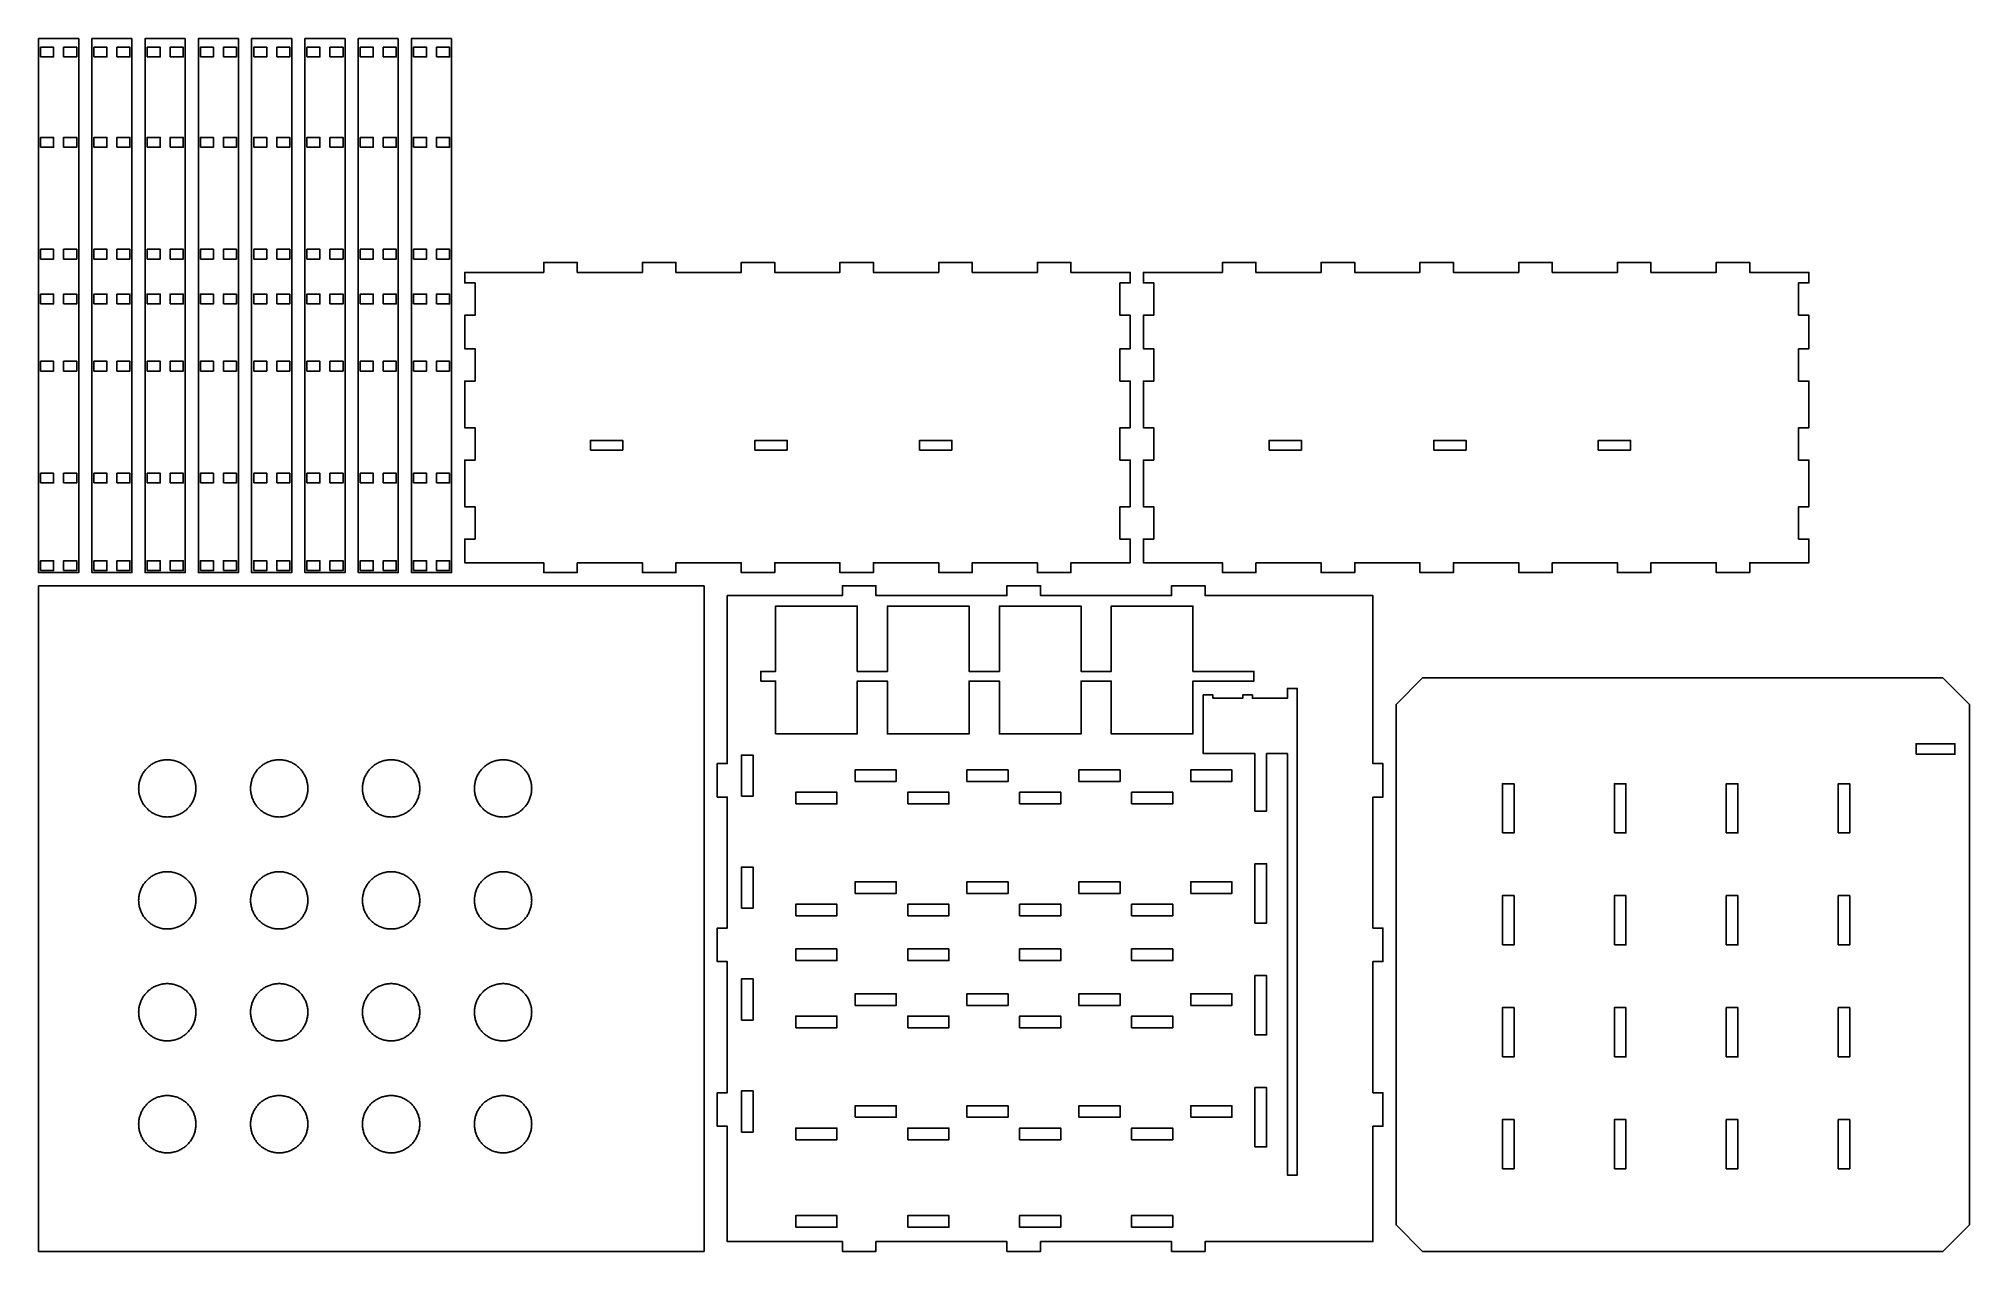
# Model space of a CAD drawing. Header units: metres. Extents: x 4 to 591, y 4 to 372.
import ezdxf

# ---------------------------------------------------------------- set-up
doc = ezdxf.new("R2010")
doc.units = ezdxf.units.M

msp = doc.modelspace()

# ---------------------------------------------------------------- linework, layer by layer
for points in [[(16.18, 372.36), (16.18, 210.18), (4, 210.18), (4, 372.36), (16.18, 372.36)], [(4.61, 366.79), (8.57, 366.79), (8.57, 369.75), (4.61, 369.75), (4.61, 366.79)], [(11.6, 366.79), (15.57, 366.79), (15.57, 369.75), (11.6, 369.75), (11.6, 366.79)], [(32.36, 372.36), (32.36, 210.18), (20.18, 210.18), (20.18, 372.36), (32.36, 372.36)], [(20.78, 366.79), (24.75, 366.79), (24.75, 369.75), (20.78, 369.75), (20.78, 366.79)], [(27.78, 366.79), (31.75, 366.79), (31.75, 369.75), (27.78, 369.75), (27.78, 366.79)], [(48.54, 372.36), (48.54, 210.18), (36.36, 210.18), (36.36, 372.36), (48.54, 372.36)], [(36.97, 366.79), (40.94, 366.79), (40.94, 369.75), (36.97, 369.75), (36.97, 366.79)], [(43.96, 366.79), (47.94, 366.79), (47.94, 369.75), (43.96, 369.75), (43.96, 366.79)], [(64.72, 372.36), (64.72, 210.18), (52.54, 210.18), (52.54, 372.36), (64.72, 372.36)], [(53.14, 366.79), (57.11, 366.79), (57.11, 369.75), (53.14, 369.75), (53.14, 366.79)], [(60.14, 366.79), (64.11, 366.79), (64.11, 369.75), (60.14, 369.75), (60.14, 366.79)], [(80.9, 372.36), (80.9, 210.18), (68.72, 210.18), (68.72, 372.36), (80.9, 372.36)], [(69.33, 366.79), (73.3, 366.79), (73.3, 369.75), (69.33, 369.75), (69.33, 366.79)], [(76.32, 366.79), (80.3, 366.79), (80.3, 369.75), (76.32, 369.75), (76.32, 366.79)], [(97.08, 372.36), (97.08, 210.18), (84.9, 210.18), (84.9, 372.36), (97.08, 372.36)], [(85.51, 366.79), (89.48, 366.79), (89.48, 369.75), (85.51, 369.75), (85.51, 366.79)], [(92.5, 366.79), (96.48, 366.79), (96.48, 369.75), (92.5, 369.75), (92.5, 366.79)], [(113.26, 372.36), (113.26, 210.18), (101.08, 210.18), (101.08, 372.36), (113.26, 372.36)], [(101.69, 366.79), (105.66, 366.79), (105.66, 369.75), (101.69, 369.75), (101.69, 366.79)], [(108.68, 366.79), (112.66, 366.79), (112.66, 369.75), (108.68, 369.75), (108.68, 366.79)], [(129.44, 372.36), (129.44, 210.18), (117.26, 210.18), (117.26, 372.36), (129.44, 372.36)], [(117.87, 366.79), (121.84, 366.79), (121.84, 369.75), (117.87, 369.75), (117.87, 366.79)], [(124.86, 366.79), (128.84, 366.79), (128.84, 369.75), (124.86, 369.75), (124.86, 366.79)], [(4.61, 339.38), (8.57, 339.38), (8.57, 342.36), (4.61, 342.36), (4.61, 339.38)], [(11.6, 339.38), (15.57, 339.38), (15.57, 342.36), (11.6, 342.36), (11.6, 339.38)], [(20.78, 339.38), (24.75, 339.38), (24.75, 342.36), (20.78, 342.36), (20.78, 339.38)], [(27.78, 339.38), (31.75, 339.38), (31.75, 342.36), (27.78, 342.36), (27.78, 339.38)], [(36.97, 339.38), (40.94, 339.38), (40.94, 342.36), (36.97, 342.36), (36.97, 339.38)], [(43.96, 339.38), (47.94, 339.38), (47.94, 342.36), (43.96, 342.36), (43.96, 339.38)], [(53.14, 339.38), (57.11, 339.38), (57.11, 342.36), (53.14, 342.36), (53.14, 339.38)], [(60.14, 339.38), (64.11, 339.38), (64.11, 342.36), (60.14, 342.36), (60.14, 339.38)], [(69.33, 339.38), (73.3, 339.38), (73.3, 342.36), (69.33, 342.36), (69.33, 339.38)], [(76.32, 339.38), (80.3, 339.38), (80.3, 342.36), (76.32, 342.36), (76.32, 339.38)], [(85.51, 339.38), (89.48, 339.38), (89.48, 342.36), (85.51, 342.36), (85.51, 339.38)], [(92.5, 339.38), (96.48, 339.38), (96.48, 342.36), (92.5, 342.36), (92.5, 339.38)], [(101.69, 339.38), (105.66, 339.38), (105.66, 342.36), (101.69, 342.36), (101.69, 339.38)], [(108.68, 339.38), (112.66, 339.38), (112.66, 342.36), (108.68, 342.36), (108.68, 339.38)], [(117.87, 339.38), (121.84, 339.38), (121.84, 342.36), (117.87, 342.36), (117.87, 339.38)], [(124.86, 339.38), (128.84, 339.38), (128.84, 342.36), (124.86, 342.36), (124.86, 339.38)], [(4.61, 305.38), (8.57, 305.38), (8.57, 308.36), (4.61, 308.36), (4.61, 305.38)], [(11.6, 305.38), (15.57, 305.38), (15.57, 308.36), (11.6, 308.36), (11.6, 305.38)], [(20.78, 305.38), (24.75, 305.38), (24.75, 308.36), (20.78, 308.36), (20.78, 305.38)], [(27.78, 305.38), (31.75, 305.38), (31.75, 308.36), (27.78, 308.36), (27.78, 305.38)], [(36.97, 305.38), (40.94, 305.38), (40.94, 308.36), (36.97, 308.36), (36.97, 305.38)], [(43.96, 305.38), (47.94, 305.38), (47.94, 308.36), (43.96, 308.36), (43.96, 305.38)], [(53.14, 305.38), (57.11, 305.38), (57.11, 308.36), (53.14, 308.36), (53.14, 305.38)], [(60.14, 305.38), (64.11, 305.38), (64.11, 308.36), (60.14, 308.36), (60.14, 305.38)], [(69.33, 305.38), (73.3, 305.38), (73.3, 308.36), (69.33, 308.36), (69.33, 305.38)], [(76.32, 305.38), (80.3, 305.38), (80.3, 308.36), (76.32, 308.36), (76.32, 305.38)], [(85.51, 305.38), (89.48, 305.38), (89.48, 308.36), (85.51, 308.36), (85.51, 305.38)], [(92.5, 305.38), (96.48, 305.38), (96.48, 308.36), (92.5, 308.36), (92.5, 305.38)], [(101.69, 305.38), (105.66, 305.38), (105.66, 308.36), (101.69, 308.36), (101.69, 305.38)], [(108.68, 305.38), (112.66, 305.38), (112.66, 308.36), (108.68, 308.36), (108.68, 305.38)], [(117.87, 305.38), (121.84, 305.38), (121.84, 308.36), (117.87, 308.36), (117.87, 305.38)], [(124.86, 305.38), (128.84, 305.38), (128.84, 308.36), (124.86, 308.36), (124.86, 305.38)], [(167.62, 213.18), (167.62, 210.18), (157.44, 210.18), (157.44, 213.18), (133.44, 213.18), (133.44, 220.36), (136.59, 220.36), (136.59, 230.18), (133.44, 230.18), (133.44, 244.36), (136.59, 244.36), (136.59, 254.18), (133.44, 254.18), (133.44, 268.36), (136.59, 268.36), (136.59, 278.18), (133.44, 278.18), (133.44, 288.36), (136.59, 288.36), (136.59, 298.18), (133.44, 298.18), (133.44, 301.36), (157.44, 301.36), (157.44, 304.36), (167.62, 304.36), (167.62, 301.36), (187.44, 301.36), (187.44, 304.36), (197.62, 304.36), (197.62, 301.36), (217.44, 301.36), (217.44, 304.36), (227.62, 304.36), (227.62, 301.36), (247.44, 301.36), (247.44, 304.36), (257.62, 304.36), (257.62, 301.36), (277.44, 301.36), (277.44, 304.36), (287.62, 304.36), (287.62, 301.36), (307.44, 301.36), (307.44, 304.36), (317.62, 304.36), (317.62, 301.36), (335.62, 301.36), (335.62, 298.18), (332.47, 298.18), (332.47, 288.36), (335.62, 288.36), (335.62, 278.18), (332.47, 278.18), (332.47, 268.36), (335.62, 268.36), (335.62, 254.18), (332.47, 254.18), (332.47, 244.36), (335.62, 244.36), (335.62, 230.18), (332.47, 230.18), (332.47, 220.36), (335.62, 220.36), (335.62, 213.18), (317.62, 213.18), (317.62, 210.18), (307.44, 210.18), (307.44, 213.18), (287.62, 213.18), (287.62, 210.18), (277.44, 210.18), (277.44, 213.18), (257.62, 213.18), (257.62, 210.18), (247.44, 210.18), (247.44, 213.18), (227.62, 213.18), (227.62, 210.18), (217.44, 210.18), (217.44, 213.18), (197.62, 213.18), (197.62, 210.18), (187.44, 210.18), (187.44, 213.18), (167.62, 213.18)], [(373.8, 213.18), (373.8, 210.18), (363.62, 210.18), (363.62, 213.18), (339.62, 213.18), (339.62, 220.36), (342.77, 220.36), (342.77, 230.18), (339.62, 230.18), (339.62, 244.36), (342.77, 244.36), (342.77, 254.18), (339.62, 254.18), (339.62, 268.36), (342.77, 268.36), (342.77, 278.18), (339.62, 278.18), (339.62, 288.36), (342.77, 288.36), (342.77, 298.18), (339.62, 298.18), (339.62, 301.36), (363.62, 301.36), (363.62, 304.36), (373.8, 304.36), (373.8, 301.36), (393.62, 301.36), (393.62, 304.36), (403.8, 304.36), (403.8, 301.36), (423.62, 301.36), (423.62, 304.36), (433.8, 304.36), (433.8, 301.36), (453.62, 301.36), (453.62, 304.36), (463.8, 304.36), (463.8, 301.36), (483.62, 301.36), (483.62, 304.36), (493.8, 304.36), (493.8, 301.36), (513.62, 301.36), (513.62, 304.36), (523.8, 304.36), (523.8, 301.36), (541.8, 301.36), (541.8, 298.18), (538.65, 298.18), (538.65, 288.36), (541.8, 288.36), (541.8, 278.18), (538.65, 278.18), (538.65, 268.36), (541.8, 268.36), (541.8, 254.18), (538.65, 254.18), (538.65, 244.36), (541.8, 244.36), (541.8, 230.18), (538.65, 230.18), (538.65, 220.36), (541.8, 220.36), (541.8, 213.18), (523.8, 213.18), (523.8, 210.18), (513.62, 210.18), (513.62, 213.18), (493.8, 213.18), (493.8, 210.18), (483.62, 210.18), (483.62, 213.18), (463.8, 213.18), (463.8, 210.18), (453.62, 210.18), (453.62, 213.18), (433.8, 213.18), (433.8, 210.18), (423.62, 210.18), (423.62, 213.18), (403.8, 213.18), (403.8, 210.18), (393.62, 210.18), (393.62, 213.18), (373.8, 213.18)], [(4.61, 291.79), (8.57, 291.79), (8.57, 294.75), (4.61, 294.75), (4.61, 291.79)], [(11.6, 291.79), (15.57, 291.79), (15.57, 294.75), (11.6, 294.75), (11.6, 291.79)], [(20.78, 291.79), (24.75, 291.79), (24.75, 294.75), (20.78, 294.75), (20.78, 291.79)], [(27.78, 291.79), (31.75, 291.79), (31.75, 294.75), (27.78, 294.75), (27.78, 291.79)], [(36.97, 291.79), (40.94, 291.79), (40.94, 294.75), (36.97, 294.75), (36.97, 291.79)], [(43.96, 291.79), (47.94, 291.79), (47.94, 294.75), (43.96, 294.75), (43.96, 291.79)], [(53.14, 291.79), (57.11, 291.79), (57.11, 294.75), (53.14, 294.75), (53.14, 291.79)], [(60.14, 291.79), (64.11, 291.79), (64.11, 294.75), (60.14, 294.75), (60.14, 291.79)], [(69.33, 291.79), (73.3, 291.79), (73.3, 294.75), (69.33, 294.75), (69.33, 291.79)], [(76.32, 291.79), (80.3, 291.79), (80.3, 294.75), (76.32, 294.75), (76.32, 291.79)], [(85.51, 291.79), (89.48, 291.79), (89.48, 294.75), (85.51, 294.75), (85.51, 291.79)], [(92.5, 291.79), (96.48, 291.79), (96.48, 294.75), (92.5, 294.75), (92.5, 291.79)], [(101.69, 291.79), (105.66, 291.79), (105.66, 294.75), (101.69, 294.75), (101.69, 291.79)], [(108.68, 291.79), (112.66, 291.79), (112.66, 294.75), (108.68, 294.75), (108.68, 291.79)], [(117.87, 291.79), (121.84, 291.79), (121.84, 294.75), (117.87, 294.75), (117.87, 291.79)], [(124.86, 291.79), (128.84, 291.79), (128.84, 294.75), (124.86, 294.75), (124.86, 291.79)], [(4.61, 271.38), (8.57, 271.38), (8.57, 274.36), (4.61, 274.36), (4.61, 271.38)], [(11.6, 271.38), (15.57, 271.38), (15.57, 274.36), (11.6, 274.36), (11.6, 271.38)], [(20.78, 271.38), (24.75, 271.38), (24.75, 274.36), (20.78, 274.36), (20.78, 271.38)], [(27.78, 271.38), (31.75, 271.38), (31.75, 274.36), (27.78, 274.36), (27.78, 271.38)], [(36.97, 271.38), (40.94, 271.38), (40.94, 274.36), (36.97, 274.36), (36.97, 271.38)], [(43.96, 271.38), (47.94, 271.38), (47.94, 274.36), (43.96, 274.36), (43.96, 271.38)], [(53.14, 271.38), (57.11, 271.38), (57.11, 274.36), (53.14, 274.36), (53.14, 271.38)], [(60.14, 271.38), (64.11, 271.38), (64.11, 274.36), (60.14, 274.36), (60.14, 271.38)], [(69.33, 271.38), (73.3, 271.38), (73.3, 274.36), (69.33, 274.36), (69.33, 271.38)], [(76.32, 271.38), (80.3, 271.38), (80.3, 274.36), (76.32, 274.36), (76.32, 271.38)], [(85.51, 271.38), (89.48, 271.38), (89.48, 274.36), (85.51, 274.36), (85.51, 271.38)], [(92.5, 271.38), (96.48, 271.38), (96.48, 274.36), (92.5, 274.36), (92.5, 271.38)], [(101.69, 271.38), (105.66, 271.38), (105.66, 274.36), (101.69, 274.36), (101.69, 271.38)], [(108.68, 271.38), (112.66, 271.38), (112.66, 274.36), (108.68, 274.36), (108.68, 271.38)], [(117.87, 271.38), (121.84, 271.38), (121.84, 274.36), (117.87, 274.36), (117.87, 271.38)], [(124.86, 271.38), (128.84, 271.38), (128.84, 274.36), (124.86, 274.36), (124.86, 271.38)], [(171.62, 247.36), (181.44, 247.36), (181.44, 250.33), (171.62, 250.33), (171.62, 247.36)], [(221.62, 247.36), (231.44, 247.36), (231.44, 250.33), (221.62, 250.33), (221.62, 247.36)], [(271.62, 247.36), (281.44, 247.36), (281.44, 250.33), (271.62, 250.33), (271.62, 247.36)], [(377.8, 247.36), (387.62, 247.36), (387.62, 250.33), (377.8, 250.33), (377.8, 247.36)], [(427.8, 247.36), (437.62, 247.36), (437.62, 250.33), (427.8, 250.33), (427.8, 247.36)], [(477.8, 247.36), (487.62, 247.36), (487.62, 250.33), (477.8, 250.33), (477.8, 247.36)], [(4.61, 237.39), (8.57, 237.39), (8.57, 240.36), (4.61, 240.36), (4.61, 237.39)], [(11.6, 237.39), (15.57, 237.39), (15.57, 240.36), (11.6, 240.36), (11.6, 237.39)], [(20.78, 237.39), (24.75, 237.39), (24.75, 240.36), (20.78, 240.36), (20.78, 237.39)], [(27.78, 237.39), (31.75, 237.39), (31.75, 240.36), (27.78, 240.36), (27.78, 237.39)], [(36.97, 237.39), (40.94, 237.39), (40.94, 240.36), (36.97, 240.36), (36.97, 237.39)], [(43.96, 237.39), (47.94, 237.39), (47.94, 240.36), (43.96, 240.36), (43.96, 237.39)], [(53.14, 237.39), (57.11, 237.39), (57.11, 240.36), (53.14, 240.36), (53.14, 237.39)], [(60.14, 237.39), (64.11, 237.39), (64.11, 240.36), (60.14, 240.36), (60.14, 237.39)], [(69.33, 237.39), (73.3, 237.39), (73.3, 240.36), (69.33, 240.36), (69.33, 237.39)], [(76.32, 237.39), (80.3, 237.39), (80.3, 240.36), (76.32, 240.36), (76.32, 237.39)], [(85.51, 237.39), (89.48, 237.39), (89.48, 240.36), (85.51, 240.36), (85.51, 237.39)], [(92.5, 237.39), (96.48, 237.39), (96.48, 240.36), (92.5, 240.36), (92.5, 237.39)], [(101.69, 237.39), (105.66, 237.39), (105.66, 240.36), (101.69, 240.36), (101.69, 237.39)], [(108.68, 237.39), (112.66, 237.39), (112.66, 240.36), (108.68, 240.36), (108.68, 237.39)], [(117.87, 237.39), (121.84, 237.39), (121.84, 240.36), (117.87, 240.36), (117.87, 237.39)], [(124.86, 237.39), (128.84, 237.39), (128.84, 240.36), (124.86, 240.36), (124.86, 237.39)], [(4.61, 210.79), (8.57, 210.79), (8.57, 213.75), (4.61, 213.75), (4.61, 210.79)], [(11.6, 210.79), (15.57, 210.79), (15.57, 213.75), (11.6, 213.75), (11.6, 210.79)], [(20.78, 210.79), (24.75, 210.79), (24.75, 213.75), (20.78, 213.75), (20.78, 210.79)], [(27.78, 210.79), (31.75, 210.79), (31.75, 213.75), (27.78, 213.75), (27.78, 210.79)], [(36.97, 210.79), (40.94, 210.79), (40.94, 213.75), (36.97, 213.75), (36.97, 210.79)], [(43.96, 210.79), (47.94, 210.79), (47.94, 213.75), (43.96, 213.75), (43.96, 210.79)], [(53.14, 210.79), (57.11, 210.79), (57.11, 213.75), (53.14, 213.75), (53.14, 210.79)], [(60.14, 210.79), (64.11, 210.79), (64.11, 213.75), (60.14, 213.75), (60.14, 210.79)], [(69.33, 210.79), (73.3, 210.79), (73.3, 213.75), (69.33, 213.75), (69.33, 210.79)], [(76.32, 210.79), (80.3, 210.79), (80.3, 213.75), (76.32, 213.75), (76.32, 210.79)], [(85.51, 210.79), (89.48, 210.79), (89.48, 213.75), (85.51, 213.75), (85.51, 210.79)], [(92.5, 210.79), (96.48, 210.79), (96.48, 213.75), (92.5, 213.75), (92.5, 210.79)], [(101.69, 210.79), (105.66, 210.79), (105.66, 213.75), (101.69, 213.75), (101.69, 210.79)], [(108.68, 210.79), (112.66, 210.79), (112.66, 213.75), (108.68, 213.75), (108.68, 210.79)], [(117.87, 210.79), (121.84, 210.79), (121.84, 213.75), (117.87, 213.75), (117.87, 210.79)], [(124.86, 210.79), (128.84, 210.79), (128.84, 213.75), (124.86, 213.75), (124.86, 210.79)], [(206.18, 206.18), (206.18, 4), (4, 4), (4, 206.18), (206.18, 206.18)], [(258.36, 7), (258.36, 4), (248.18, 4), (248.18, 7), (213.18, 7), (213.18, 42), (210.18, 42), (210.18, 52.18), (213.18, 52.18), (213.18, 92), (210.18, 92), (210.18, 102.18), (213.18, 102.18), (213.18, 142), (210.18, 142), (210.18, 152.18), (213.18, 152.18), (213.18, 203.18), (248.18, 203.18), (248.18, 206.18), (258.36, 206.18), (258.36, 203.18), (298.18, 203.18), (298.18, 206.18), (308.36, 206.18), (308.36, 203.18), (348.18, 203.18), (348.18, 206.18), (358.36, 206.18), (358.36, 203.18), (409.36, 203.18), (409.36, 152.18), (412.36, 152.18), (412.36, 142), (409.36, 142), (409.36, 102.18), (412.36, 102.18), (412.36, 92), (409.36, 92), (409.36, 52.18), (412.36, 52.18), (412.36, 42), (409.36, 42), (409.36, 7), (358.36, 7), (358.36, 4), (348.18, 4), (348.18, 7), (308.36, 7), (308.36, 4), (298.18, 4), (298.18, 7), (258.36, 7)], [(227.86, 161.18), (252.68, 161.18), (252.68, 177.21), (261.86, 177.21), (261.86, 161.18), (286.68, 161.18), (286.68, 177.21), (295.86, 177.21), (295.86, 161.18), (320.68, 161.18), (320.68, 177.21), (329.86, 177.21), (329.86, 161.18), (354.68, 161.18), (354.68, 177.21), (373.18, 177.21), (373.18, 180.18), (354.68, 180.18), (354.68, 200), (329.86, 200), (329.86, 180.18), (320.68, 180.18), (320.68, 200), (295.86, 200), (295.86, 180.18), (286.68, 180.18), (286.68, 200), (261.86, 200), (261.86, 180.18), (252.68, 180.18), (252.68, 200), (227.86, 200), (227.86, 180.18), (223.36, 180.18), (223.36, 177.21), (227.86, 177.21), (227.86, 161.18)], [(590.54, 12.05), (582.49, 4), (424.41, 4), (416.36, 12.05), (416.36, 170.13), (424.41, 178.18), (582.49, 178.18), (590.54, 170.13), (590.54, 12.05)], [(357.79, 173), (357.79, 155.18), (373.51, 155.18), (373.51, 137.73), (377.03, 137.73), (377.03, 155.18), (383.38, 155.18), (383.38, 27.18), (386.36, 27.18), (386.36, 175), (383.38, 175), (383.38, 172), (372.75, 172), (372.75, 173), (369.79, 173), (369.79, 172), (360.75, 172), (360.75, 173), (357.79, 173)], [(42.79, 135.94), (43.09, 135.93), (43.39, 135.94), (43.7, 135.95), (44, 135.98), (44.3, 136.01), (44.6, 136.06), (44.9, 136.12), (45.19, 136.19), (45.49, 136.27), (45.78, 136.36), (46.06, 136.45), (46.35, 136.56), (46.63, 136.68), (46.9, 136.81), (47.17, 136.95), (47.44, 137.1), (47.7, 137.25), (47.95, 137.42), (48.2, 137.59), (48.44, 137.77), (48.68, 137.96), (48.91, 138.16), (49.13, 138.37), (49.35, 138.59), (49.55, 138.81), (49.75, 139.04), (49.94, 139.27), (50.13, 139.52), (50.3, 139.76), (50.47, 140.02), (50.62, 140.28), (50.77, 140.54), (50.91, 140.81), (51.04, 141.09), (51.15, 141.37), (51.26, 141.65), (51.36, 141.94), (51.45, 142.23), (51.53, 142.52), (51.6, 142.82), (51.66, 143.12), (51.7, 143.42), (51.74, 143.72), (51.77, 144.02), (51.78, 144.32), (51.79, 144.63), (51.78, 144.93), (51.77, 145.23), (51.74, 145.54), (51.7, 145.84), (51.66, 146.14), (51.6, 146.44), (51.53, 146.73), (51.45, 147.03), (51.36, 147.32), (51.26, 147.6), (51.15, 147.89), (51.04, 148.17), (50.91, 148.44), (50.77, 148.71), (50.62, 148.98), (50.47, 149.24), (50.3, 149.49), (50.13, 149.74), (49.94, 149.98), (49.75, 150.22), (49.55, 150.45), (49.35, 150.67), (49.13, 150.88), (48.91, 151.09), (48.68, 151.29), (48.44, 151.48), (48.2, 151.66), (47.95, 151.84), (47.7, 152), (47.44, 152.16), (47.17, 152.31), (46.9, 152.45), (46.63, 152.57), (46.35, 152.69), (46.06, 152.8), (45.78, 152.9), (45.49, 152.99), (45.19, 153.07), (44.9, 153.13), (44.6, 153.19), (44.3, 153.24), (44, 153.28), (43.7, 153.3), (43.39, 153.32), (43.09, 153.32), (42.79, 153.32), (42.48, 153.3), (42.18, 153.28), (41.88, 153.24), (41.58, 153.19), (41.28, 153.13), (40.99, 153.07), (40.69, 152.99), (40.4, 152.9), (40.12, 152.8), (39.83, 152.69), (39.55, 152.57), (39.28, 152.45), (39.01, 152.31), (38.74, 152.16), (38.48, 152), (38.23, 151.84), (37.98, 151.66), (37.74, 151.48), (37.5, 151.29), (37.27, 151.09), (37.05, 150.88), (36.83, 150.67), (36.63, 150.45), (36.43, 150.22), (36.24, 149.98), (36.05, 149.74), (35.88, 149.49), (35.71, 149.24), (35.56, 148.98), (35.41, 148.71), (35.27, 148.44), (35.14, 148.17), (35.03, 147.89), (34.92, 147.6), (34.82, 147.32), (34.73, 147.03), (34.65, 146.73), (34.58, 146.44), (34.52, 146.14), (34.48, 145.84), (34.44, 145.54), (34.41, 145.23), (34.4, 144.93), (34.39, 144.63), (34.4, 144.32), (34.41, 144.02), (34.44, 143.72), (34.48, 143.42), (34.52, 143.12), (34.58, 142.82), (34.65, 142.52), (34.73, 142.23), (34.82, 141.94), (34.92, 141.65), (35.03, 141.37), (35.14, 141.09), (35.27, 140.81), (35.41, 140.54), (35.56, 140.28), (35.71, 140.02), (35.88, 139.76), (36.05, 139.52), (36.24, 139.27), (36.43, 139.04), (36.63, 138.81), (36.83, 138.59), (37.05, 138.37), (37.27, 138.16), (37.5, 137.96), (37.74, 137.77), (37.98, 137.59), (38.23, 137.42), (38.48, 137.25), (38.74, 137.1), (39.01, 136.95), (39.28, 136.81), (39.55, 136.68), (39.83, 136.56), (40.12, 136.45), (40.4, 136.36), (40.69, 136.27), (40.99, 136.19), (41.28, 136.12), (41.58, 136.06), (41.88, 136.01), (42.18, 135.98), (42.48, 135.95), (42.79, 135.94)], [(76.79, 135.94), (77.09, 135.93), (77.39, 135.94), (77.7, 135.95), (78, 135.98), (78.3, 136.01), (78.6, 136.06), (78.9, 136.12), (79.19, 136.19), (79.49, 136.27), (79.78, 136.36), (80.06, 136.45), (80.35, 136.56), (80.63, 136.68), (80.9, 136.81), (81.17, 136.95), (81.44, 137.1), (81.7, 137.25), (81.95, 137.42), (82.2, 137.59), (82.44, 137.77), (82.68, 137.96), (82.91, 138.16), (83.13, 138.37), (83.35, 138.59), (83.55, 138.81), (83.75, 139.04), (83.94, 139.27), (84.13, 139.52), (84.3, 139.76), (84.47, 140.02), (84.62, 140.28), (84.77, 140.54), (84.91, 140.81), (85.04, 141.09), (85.15, 141.37), (85.26, 141.65), (85.36, 141.94), (85.45, 142.23), (85.53, 142.52), (85.6, 142.82), (85.66, 143.12), (85.7, 143.42), (85.74, 143.72), (85.77, 144.02), (85.78, 144.32), (85.79, 144.63), (85.78, 144.93), (85.77, 145.23), (85.74, 145.54), (85.7, 145.84), (85.66, 146.14), (85.6, 146.44), (85.53, 146.73), (85.45, 147.03), (85.36, 147.32), (85.26, 147.6), (85.15, 147.89), (85.04, 148.17), (84.91, 148.44), (84.77, 148.71), (84.62, 148.98), (84.47, 149.24), (84.3, 149.49), (84.13, 149.74), (83.94, 149.98), (83.75, 150.22), (83.55, 150.45), (83.35, 150.67), (83.13, 150.88), (82.91, 151.09), (82.68, 151.29), (82.44, 151.48), (82.2, 151.66), (81.95, 151.84), (81.7, 152), (81.44, 152.16), (81.17, 152.31), (80.9, 152.45), (80.63, 152.57), (80.35, 152.69), (80.06, 152.8), (79.78, 152.9), (79.49, 152.99), (79.19, 153.07), (78.9, 153.13), (78.6, 153.19), (78.3, 153.24), (78, 153.28), (77.7, 153.3), (77.39, 153.32), (77.09, 153.32), (76.79, 153.32), (76.48, 153.3), (76.18, 153.28), (75.88, 153.24), (75.58, 153.19), (75.28, 153.13), (74.99, 153.07), (74.69, 152.99), (74.4, 152.9), (74.12, 152.8), (73.83, 152.69), (73.55, 152.57), (73.28, 152.45), (73.01, 152.31), (72.74, 152.16), (72.48, 152), (72.23, 151.84), (71.98, 151.66), (71.74, 151.48), (71.5, 151.29), (71.27, 151.09), (71.05, 150.88), (70.83, 150.67), (70.63, 150.45), (70.43, 150.22), (70.24, 149.98), (70.05, 149.74), (69.88, 149.49), (69.71, 149.24), (69.56, 148.98), (69.41, 148.71), (69.27, 148.44), (69.14, 148.17), (69.03, 147.89), (68.92, 147.6), (68.82, 147.32), (68.73, 147.03), (68.65, 146.73), (68.58, 146.44), (68.52, 146.14), (68.48, 145.84), (68.44, 145.54), (68.41, 145.23), (68.4, 144.93), (68.39, 144.63), (68.4, 144.32), (68.41, 144.02), (68.44, 143.72), (68.48, 143.42), (68.52, 143.12), (68.58, 142.82), (68.65, 142.52), (68.73, 142.23), (68.82, 141.94), (68.92, 141.65), (69.03, 141.37), (69.14, 141.09), (69.27, 140.81), (69.41, 140.54), (69.56, 140.28), (69.71, 140.02), (69.88, 139.76), (70.05, 139.52), (70.24, 139.27), (70.43, 139.04), (70.63, 138.81), (70.83, 138.59), (71.05, 138.37), (71.27, 138.16), (71.5, 137.96), (71.74, 137.77), (71.98, 137.59), (72.23, 137.42), (72.48, 137.25), (72.74, 137.1), (73.01, 136.95), (73.28, 136.81), (73.55, 136.68), (73.83, 136.56), (74.12, 136.45), (74.4, 136.36), (74.69, 136.27), (74.99, 136.19), (75.28, 136.12), (75.58, 136.06), (75.88, 136.01), (76.18, 135.98), (76.48, 135.95), (76.79, 135.94)], [(110.79, 135.94), (111.09, 135.93), (111.39, 135.94), (111.7, 135.95), (112, 135.98), (112.3, 136.01), (112.6, 136.06), (112.9, 136.12), (113.19, 136.19), (113.49, 136.27), (113.78, 136.36), (114.06, 136.45), (114.35, 136.56), (114.63, 136.68), (114.9, 136.81), (115.17, 136.95), (115.44, 137.1), (115.7, 137.25), (115.95, 137.42), (116.2, 137.59), (116.44, 137.77), (116.68, 137.96), (116.91, 138.16), (117.13, 138.37), (117.35, 138.59), (117.55, 138.81), (117.75, 139.04), (117.94, 139.27), (118.13, 139.52), (118.3, 139.76), (118.47, 140.02), (118.62, 140.28), (118.77, 140.54), (118.91, 140.81), (119.04, 141.09), (119.15, 141.37), (119.26, 141.65), (119.36, 141.94), (119.45, 142.23), (119.53, 142.52), (119.6, 142.82), (119.66, 143.12), (119.7, 143.42), (119.74, 143.72), (119.77, 144.02), (119.78, 144.32), (119.79, 144.63), (119.78, 144.93), (119.77, 145.23), (119.74, 145.54), (119.7, 145.84), (119.66, 146.14), (119.6, 146.44), (119.53, 146.73), (119.45, 147.03), (119.36, 147.32), (119.26, 147.6), (119.15, 147.89), (119.04, 148.17), (118.91, 148.44), (118.77, 148.71), (118.62, 148.98), (118.47, 149.24), (118.3, 149.49), (118.13, 149.74), (117.94, 149.98), (117.75, 150.22), (117.55, 150.45), (117.35, 150.67), (117.13, 150.88), (116.91, 151.09), (116.68, 151.29), (116.44, 151.48), (116.2, 151.66), (115.95, 151.84), (115.7, 152), (115.44, 152.16), (115.17, 152.31), (114.9, 152.45), (114.63, 152.57), (114.35, 152.69), (114.06, 152.8), (113.78, 152.9), (113.49, 152.99), (113.19, 153.07), (112.9, 153.13), (112.6, 153.19), (112.3, 153.24), (112, 153.28), (111.7, 153.3), (111.39, 153.32), (111.09, 153.32), (110.79, 153.32), (110.48, 153.3), (110.18, 153.28), (109.88, 153.24), (109.58, 153.19), (109.28, 153.13), (108.99, 153.07), (108.69, 152.99), (108.4, 152.9), (108.12, 152.8), (107.83, 152.69), (107.55, 152.57), (107.28, 152.45), (107.01, 152.31), (106.74, 152.16), (106.48, 152), (106.23, 151.84), (105.98, 151.66), (105.74, 151.48), (105.5, 151.29), (105.27, 151.09), (105.05, 150.88), (104.83, 150.67), (104.63, 150.45), (104.43, 150.22), (104.24, 149.98), (104.05, 149.74), (103.88, 149.49), (103.71, 149.24), (103.56, 148.98), (103.41, 148.71), (103.27, 148.44), (103.14, 148.17), (103.03, 147.89), (102.92, 147.6), (102.82, 147.32), (102.73, 147.03), (102.65, 146.73), (102.58, 146.44), (102.52, 146.14), (102.48, 145.84), (102.44, 145.54), (102.41, 145.23), (102.4, 144.93), (102.39, 144.63), (102.4, 144.32), (102.41, 144.02), (102.44, 143.72), (102.48, 143.42), (102.52, 143.12), (102.58, 142.82), (102.65, 142.52), (102.73, 142.23), (102.82, 141.94), (102.92, 141.65), (103.03, 141.37), (103.14, 141.09), (103.27, 140.81), (103.41, 140.54), (103.56, 140.28), (103.71, 140.02), (103.88, 139.76), (104.05, 139.52), (104.24, 139.27), (104.43, 139.04), (104.63, 138.81), (104.83, 138.59), (105.05, 138.37), (105.27, 138.16), (105.5, 137.96), (105.74, 137.77), (105.98, 137.59), (106.23, 137.42), (106.48, 137.25), (106.74, 137.1), (107.01, 136.95), (107.28, 136.81), (107.55, 136.68), (107.83, 136.56), (108.12, 136.45), (108.4, 136.36), (108.69, 136.27), (108.99, 136.19), (109.28, 136.12), (109.58, 136.06), (109.88, 136.01), (110.18, 135.98), (110.48, 135.95), (110.79, 135.94)], [(144.79, 135.94), (145.09, 135.93), (145.39, 135.94), (145.7, 135.95), (146, 135.98), (146.3, 136.01), (146.6, 136.06), (146.9, 136.12), (147.19, 136.19), (147.49, 136.27), (147.78, 136.36), (148.06, 136.45), (148.35, 136.56), (148.63, 136.68), (148.9, 136.81), (149.17, 136.95), (149.44, 137.1), (149.7, 137.25), (149.95, 137.42), (150.2, 137.59), (150.44, 137.77), (150.68, 137.96), (150.91, 138.16), (151.13, 138.37), (151.35, 138.59), (151.55, 138.81), (151.75, 139.04), (151.94, 139.27), (152.13, 139.52), (152.3, 139.76), (152.47, 140.02), (152.62, 140.28), (152.77, 140.54), (152.91, 140.81), (153.04, 141.09), (153.15, 141.37), (153.26, 141.65), (153.36, 141.94), (153.45, 142.23), (153.53, 142.52), (153.6, 142.82), (153.66, 143.12), (153.7, 143.42), (153.74, 143.72), (153.77, 144.02), (153.78, 144.32), (153.79, 144.63), (153.78, 144.93), (153.77, 145.23), (153.74, 145.54), (153.7, 145.84), (153.66, 146.14), (153.6, 146.44), (153.53, 146.73), (153.45, 147.03), (153.36, 147.32), (153.26, 147.6), (153.15, 147.89), (153.04, 148.17), (152.91, 148.44), (152.77, 148.71), (152.62, 148.98), (152.47, 149.24), (152.3, 149.49), (152.13, 149.74), (151.94, 149.98), (151.75, 150.22), (151.55, 150.45), (151.35, 150.67), (151.13, 150.88), (150.91, 151.09), (150.68, 151.29), (150.44, 151.48), (150.2, 151.66), (149.95, 151.84), (149.7, 152), (149.44, 152.16), (149.17, 152.31), (148.9, 152.45), (148.63, 152.57), (148.35, 152.69), (148.06, 152.8), (147.78, 152.9), (147.49, 152.99), (147.19, 153.07), (146.9, 153.13), (146.6, 153.19), (146.3, 153.24), (146, 153.28), (145.7, 153.3), (145.39, 153.32), (145.09, 153.32), (144.79, 153.32), (144.48, 153.3), (144.18, 153.28), (143.88, 153.24), (143.58, 153.19), (143.28, 153.13), (142.99, 153.07), (142.69, 152.99), (142.4, 152.9), (142.12, 152.8), (141.83, 152.69), (141.55, 152.57), (141.28, 152.45), (141.01, 152.31), (140.74, 152.16), (140.48, 152), (140.23, 151.84), (139.98, 151.66), (139.74, 151.48), (139.5, 151.29), (139.27, 151.09), (139.05, 150.88), (138.83, 150.67), (138.63, 150.45), (138.43, 150.22), (138.24, 149.98), (138.05, 149.74), (137.88, 149.49), (137.71, 149.24), (137.56, 148.98), (137.41, 148.71), (137.27, 148.44), (137.14, 148.17), (137.03, 147.89), (136.92, 147.6), (136.82, 147.32), (136.73, 147.03), (136.65, 146.73), (136.58, 146.44), (136.52, 146.14), (136.48, 145.84), (136.44, 145.54), (136.41, 145.23), (136.4, 144.93), (136.39, 144.63), (136.4, 144.32), (136.41, 144.02), (136.44, 143.72), (136.48, 143.42), (136.52, 143.12), (136.58, 142.82), (136.65, 142.52), (136.73, 142.23), (136.82, 141.94), (136.92, 141.65), (137.03, 141.37), (137.14, 141.09), (137.27, 140.81), (137.41, 140.54), (137.56, 140.28), (137.71, 140.02), (137.88, 139.76), (138.05, 139.52), (138.24, 139.27), (138.43, 139.04), (138.63, 138.81), (138.83, 138.59), (139.05, 138.37), (139.27, 138.16), (139.5, 137.96), (139.74, 137.77), (139.98, 137.59), (140.23, 137.42), (140.48, 137.25), (140.74, 137.1), (141.01, 136.95), (141.28, 136.81), (141.55, 136.68), (141.83, 136.56), (142.12, 136.45), (142.4, 136.36), (142.69, 136.27), (142.99, 136.19), (143.28, 136.12), (143.58, 136.06), (143.88, 136.01), (144.18, 135.98), (144.48, 135.95), (144.79, 135.94)], [(217.51, 142.23), (221.03, 142.23), (221.03, 154.75), (217.51, 154.75), (217.51, 142.23)], [(574.35, 154.98), (586.17, 154.98), (586.17, 158.2), (574.35, 158.2), (574.35, 154.98)], [(252.01, 146.73), (264.53, 146.73), (264.53, 150.25), (252.01, 150.25), (252.01, 146.73)], [(286.01, 146.73), (298.53, 146.73), (298.53, 150.25), (286.01, 150.25), (286.01, 146.73)], [(320.01, 146.73), (332.53, 146.73), (332.53, 150.25), (320.01, 150.25), (320.01, 146.73)], [(354.01, 146.73), (366.53, 146.73), (366.53, 150.25), (354.01, 150.25), (354.01, 146.73)], [(234.01, 139.93), (246.53, 139.93), (246.53, 143.45), (234.01, 143.45), (234.01, 139.93)], [(268.01, 139.93), (280.53, 139.93), (280.53, 143.45), (268.01, 143.45), (268.01, 139.93)], [(302.01, 139.93), (314.53, 139.93), (314.53, 143.45), (302.01, 143.45), (302.01, 139.93)], [(336.01, 139.93), (348.53, 139.93), (348.53, 143.45), (336.01, 143.45), (336.01, 139.93)], [(448.69, 131.08), (452.21, 131.08), (452.21, 146.05), (448.69, 146.05), (448.69, 131.08)], [(482.69, 131.08), (486.21, 131.08), (486.21, 146.05), (482.69, 146.05), (482.69, 131.08)], [(516.69, 131.08), (520.21, 131.08), (520.21, 146.05), (516.69, 146.05), (516.69, 131.08)], [(550.69, 131.08), (554.21, 131.08), (554.21, 146.05), (550.69, 146.05), (550.69, 131.08)], [(42.79, 101.94), (43.09, 101.93), (43.39, 101.94), (43.7, 101.95), (44, 101.98), (44.3, 102.01), (44.6, 102.06), (44.9, 102.12), (45.19, 102.19), (45.49, 102.27), (45.78, 102.36), (46.06, 102.45), (46.35, 102.56), (46.63, 102.68), (46.9, 102.81), (47.17, 102.95), (47.44, 103.1), (47.7, 103.25), (47.95, 103.42), (48.2, 103.59), (48.44, 103.77), (48.68, 103.96), (48.91, 104.16), (49.13, 104.37), (49.35, 104.59), (49.55, 104.81), (49.75, 105.04), (49.94, 105.27), (50.13, 105.52), (50.3, 105.76), (50.47, 106.02), (50.62, 106.28), (50.77, 106.54), (50.91, 106.81), (51.04, 107.09), (51.15, 107.37), (51.26, 107.65), (51.36, 107.94), (51.45, 108.23), (51.53, 108.52), (51.6, 108.82), (51.66, 109.12), (51.7, 109.42), (51.74, 109.72), (51.77, 110.02), (51.78, 110.32), (51.79, 110.63), (51.78, 110.93), (51.77, 111.23), (51.74, 111.54), (51.7, 111.84), (51.66, 112.14), (51.6, 112.44), (51.53, 112.73), (51.45, 113.02), (51.36, 113.32), (51.26, 113.6), (51.15, 113.89), (51.04, 114.17), (50.91, 114.44), (50.77, 114.71), (50.62, 114.98), (50.47, 115.24), (50.3, 115.49), (50.13, 115.74), (49.94, 115.98), (49.75, 116.22), (49.55, 116.45), (49.35, 116.67), (49.13, 116.88), (48.91, 117.09), (48.68, 117.29), (48.44, 117.48), (48.2, 117.66), (47.95, 117.84), (47.7, 118), (47.44, 118.16), (47.17, 118.31), (46.9, 118.44), (46.63, 118.57), (46.35, 118.69), (46.06, 118.8), (45.78, 118.9), (45.49, 118.99), (45.19, 119.07), (44.9, 119.13), (44.6, 119.19), (44.3, 119.24), (44, 119.28), (43.7, 119.3), (43.39, 119.32), (43.09, 119.32), (42.79, 119.32), (42.48, 119.3), (42.18, 119.28), (41.88, 119.24), (41.58, 119.19), (41.28, 119.13), (40.99, 119.07), (40.69, 118.99), (40.4, 118.9), (40.12, 118.8), (39.83, 118.69), (39.55, 118.57), (39.28, 118.44), (39.01, 118.31), (38.74, 118.16), (38.48, 118), (38.23, 117.84), (37.98, 117.66), (37.74, 117.48), (37.5, 117.29), (37.27, 117.09), (37.05, 116.88), (36.83, 116.67), (36.63, 116.45), (36.43, 116.22), (36.24, 115.98), (36.05, 115.74), (35.88, 115.49), (35.71, 115.24), (35.56, 114.98), (35.41, 114.71), (35.27, 114.44), (35.14, 114.17), (35.03, 113.89), (34.92, 113.6), (34.82, 113.32), (34.73, 113.02), (34.65, 112.73), (34.58, 112.44), (34.52, 112.14), (34.48, 111.84), (34.44, 111.54), (34.41, 111.23), (34.4, 110.93), (34.39, 110.63), (34.4, 110.32), (34.41, 110.02), (34.44, 109.72), (34.48, 109.42), (34.52, 109.12), (34.58, 108.82), (34.65, 108.52), (34.73, 108.23), (34.82, 107.94), (34.92, 107.65), (35.03, 107.37), (35.14, 107.09), (35.27, 106.81), (35.41, 106.54), (35.56, 106.28), (35.71, 106.02), (35.88, 105.76), (36.05, 105.52), (36.24, 105.27), (36.43, 105.04), (36.63, 104.81), (36.83, 104.59), (37.05, 104.37), (37.27, 104.16), (37.5, 103.96), (37.74, 103.77), (37.98, 103.59), (38.23, 103.42), (38.48, 103.25), (38.74, 103.1), (39.01, 102.95), (39.28, 102.81), (39.55, 102.68), (39.83, 102.56), (40.12, 102.45), (40.4, 102.36), (40.69, 102.27), (40.99, 102.19), (41.28, 102.12), (41.58, 102.06), (41.88, 102.01), (42.18, 101.98), (42.48, 101.95), (42.79, 101.94)], [(76.79, 101.94), (77.09, 101.93), (77.39, 101.94), (77.7, 101.95), (78, 101.98), (78.3, 102.01), (78.6, 102.06), (78.9, 102.12), (79.19, 102.19), (79.49, 102.27), (79.78, 102.36), (80.06, 102.45), (80.35, 102.56), (80.63, 102.68), (80.9, 102.81), (81.17, 102.95), (81.44, 103.1), (81.7, 103.25), (81.95, 103.42), (82.2, 103.59), (82.44, 103.77), (82.68, 103.96), (82.91, 104.16), (83.13, 104.37), (83.35, 104.59), (83.55, 104.81), (83.75, 105.04), (83.94, 105.27), (84.13, 105.52), (84.3, 105.76), (84.47, 106.02), (84.62, 106.28), (84.77, 106.54), (84.91, 106.81), (85.04, 107.09), (85.15, 107.37), (85.26, 107.65), (85.36, 107.94), (85.45, 108.23), (85.53, 108.52), (85.6, 108.82), (85.66, 109.12), (85.7, 109.42), (85.74, 109.72), (85.77, 110.02), (85.78, 110.32), (85.79, 110.63), (85.78, 110.93), (85.77, 111.23), (85.74, 111.54), (85.7, 111.84), (85.66, 112.14), (85.6, 112.44), (85.53, 112.73), (85.45, 113.02), (85.36, 113.32), (85.26, 113.6), (85.15, 113.89), (85.04, 114.17), (84.91, 114.44), (84.77, 114.71), (84.62, 114.98), (84.47, 115.24), (84.3, 115.49), (84.13, 115.74), (83.94, 115.98), (83.75, 116.22), (83.55, 116.45), (83.35, 116.67), (83.13, 116.88), (82.91, 117.09), (82.68, 117.29), (82.44, 117.48), (82.2, 117.66), (81.95, 117.84), (81.7, 118), (81.44, 118.16), (81.17, 118.31), (80.9, 118.44), (80.63, 118.57), (80.35, 118.69), (80.06, 118.8), (79.78, 118.9), (79.49, 118.99), (79.19, 119.07), (78.9, 119.13), (78.6, 119.19), (78.3, 119.24), (78, 119.28), (77.7, 119.3), (77.39, 119.32), (77.09, 119.32), (76.79, 119.32), (76.48, 119.3), (76.18, 119.28), (75.88, 119.24), (75.58, 119.19), (75.28, 119.13), (74.99, 119.07), (74.69, 118.99), (74.4, 118.9), (74.12, 118.8), (73.83, 118.69), (73.55, 118.57), (73.28, 118.44), (73.01, 118.31), (72.74, 118.16), (72.48, 118), (72.23, 117.84), (71.98, 117.66), (71.74, 117.48), (71.5, 117.29), (71.27, 117.09), (71.05, 116.88), (70.83, 116.67), (70.63, 116.45), (70.43, 116.22), (70.24, 115.98), (70.05, 115.74), (69.88, 115.49), (69.71, 115.24), (69.56, 114.98), (69.41, 114.71), (69.27, 114.44), (69.14, 114.17), (69.03, 113.89), (68.92, 113.6), (68.82, 113.32), (68.73, 113.02), (68.65, 112.73), (68.58, 112.44), (68.52, 112.14), (68.48, 111.84), (68.44, 111.54), (68.41, 111.23), (68.4, 110.93), (68.39, 110.63), (68.4, 110.32), (68.41, 110.02), (68.44, 109.72), (68.48, 109.42), (68.52, 109.12), (68.58, 108.82), (68.65, 108.52), (68.73, 108.23), (68.82, 107.94), (68.92, 107.65), (69.03, 107.37), (69.14, 107.09), (69.27, 106.81), (69.41, 106.54), (69.56, 106.28), (69.71, 106.02), (69.88, 105.76), (70.05, 105.52), (70.24, 105.27), (70.43, 105.04), (70.63, 104.81), (70.83, 104.59), (71.05, 104.37), (71.27, 104.16), (71.5, 103.96), (71.74, 103.77), (71.98, 103.59), (72.23, 103.42), (72.48, 103.25), (72.74, 103.1), (73.01, 102.95), (73.28, 102.81), (73.55, 102.68), (73.83, 102.56), (74.12, 102.45), (74.4, 102.36), (74.69, 102.27), (74.99, 102.19), (75.28, 102.12), (75.58, 102.06), (75.88, 102.01), (76.18, 101.98), (76.48, 101.95), (76.79, 101.94)], [(110.79, 101.94), (111.09, 101.93), (111.39, 101.94), (111.7, 101.95), (112, 101.98), (112.3, 102.01), (112.6, 102.06), (112.9, 102.12), (113.19, 102.19), (113.49, 102.27), (113.78, 102.36), (114.06, 102.45), (114.35, 102.56), (114.63, 102.68), (114.9, 102.81), (115.17, 102.95), (115.44, 103.1), (115.7, 103.25), (115.95, 103.42), (116.2, 103.59), (116.44, 103.77), (116.68, 103.96), (116.91, 104.16), (117.13, 104.37), (117.35, 104.59), (117.55, 104.81), (117.75, 105.04), (117.94, 105.27), (118.13, 105.52), (118.3, 105.76), (118.47, 106.02), (118.62, 106.28), (118.77, 106.54), (118.91, 106.81), (119.04, 107.09), (119.15, 107.37), (119.26, 107.65), (119.36, 107.94), (119.45, 108.23), (119.53, 108.52), (119.6, 108.82), (119.66, 109.12), (119.7, 109.42), (119.74, 109.72), (119.77, 110.02), (119.78, 110.32), (119.79, 110.63), (119.78, 110.93), (119.77, 111.23), (119.74, 111.54), (119.7, 111.84), (119.66, 112.14), (119.6, 112.44), (119.53, 112.73), (119.45, 113.02), (119.36, 113.32), (119.26, 113.6), (119.15, 113.89), (119.04, 114.17), (118.91, 114.44), (118.77, 114.71), (118.62, 114.98), (118.47, 115.24), (118.3, 115.49), (118.13, 115.74), (117.94, 115.98), (117.75, 116.22), (117.55, 116.45), (117.35, 116.67), (117.13, 116.88), (116.91, 117.09), (116.68, 117.29), (116.44, 117.48), (116.2, 117.66), (115.95, 117.84), (115.7, 118), (115.44, 118.16), (115.17, 118.31), (114.9, 118.44), (114.63, 118.57), (114.35, 118.69), (114.06, 118.8), (113.78, 118.9), (113.49, 118.99), (113.19, 119.07), (112.9, 119.13), (112.6, 119.19), (112.3, 119.24), (112, 119.28), (111.7, 119.3), (111.39, 119.32), (111.09, 119.32), (110.79, 119.32), (110.48, 119.3), (110.18, 119.28), (109.88, 119.24), (109.58, 119.19), (109.28, 119.13), (108.99, 119.07), (108.69, 118.99), (108.4, 118.9), (108.12, 118.8), (107.83, 118.69), (107.55, 118.57), (107.28, 118.44), (107.01, 118.31), (106.74, 118.16), (106.48, 118), (106.23, 117.84), (105.98, 117.66), (105.74, 117.48), (105.5, 117.29), (105.27, 117.09), (105.05, 116.88), (104.83, 116.67), (104.63, 116.45), (104.43, 116.22), (104.24, 115.98), (104.05, 115.74), (103.88, 115.49), (103.71, 115.24), (103.56, 114.98), (103.41, 114.71), (103.27, 114.44), (103.14, 114.17), (103.03, 113.89), (102.92, 113.6), (102.82, 113.32), (102.73, 113.02), (102.65, 112.73), (102.58, 112.44), (102.52, 112.14), (102.48, 111.84), (102.44, 111.54), (102.41, 111.23), (102.4, 110.93), (102.39, 110.63), (102.4, 110.32), (102.41, 110.02), (102.44, 109.72), (102.48, 109.42), (102.52, 109.12), (102.58, 108.82), (102.65, 108.52), (102.73, 108.23), (102.82, 107.94), (102.92, 107.65), (103.03, 107.37), (103.14, 107.09), (103.27, 106.81), (103.41, 106.54), (103.56, 106.28), (103.71, 106.02), (103.88, 105.76), (104.05, 105.52), (104.24, 105.27), (104.43, 105.04), (104.63, 104.81), (104.83, 104.59), (105.05, 104.37), (105.27, 104.16), (105.5, 103.96), (105.74, 103.77), (105.98, 103.59), (106.23, 103.42), (106.48, 103.25), (106.74, 103.1), (107.01, 102.95), (107.28, 102.81), (107.55, 102.68), (107.83, 102.56), (108.12, 102.45), (108.4, 102.36), (108.69, 102.27), (108.99, 102.19), (109.28, 102.12), (109.58, 102.06), (109.88, 102.01), (110.18, 101.98), (110.48, 101.95), (110.79, 101.94)], [(144.79, 101.94), (145.09, 101.93), (145.39, 101.94), (145.7, 101.95), (146, 101.98), (146.3, 102.01), (146.6, 102.06), (146.9, 102.12), (147.19, 102.19), (147.49, 102.27), (147.78, 102.36), (148.06, 102.45), (148.35, 102.56), (148.63, 102.68), (148.9, 102.81), (149.17, 102.95), (149.44, 103.1), (149.7, 103.25), (149.95, 103.42), (150.2, 103.59), (150.44, 103.77), (150.68, 103.96), (150.91, 104.16), (151.13, 104.37), (151.35, 104.59), (151.55, 104.81), (151.75, 105.04), (151.94, 105.27), (152.13, 105.52), (152.3, 105.76), (152.47, 106.02), (152.62, 106.28), (152.77, 106.54), (152.91, 106.81), (153.04, 107.09), (153.15, 107.37), (153.26, 107.65), (153.36, 107.94), (153.45, 108.23), (153.53, 108.52), (153.6, 108.82), (153.66, 109.12), (153.7, 109.42), (153.74, 109.72), (153.77, 110.02), (153.78, 110.32), (153.79, 110.63), (153.78, 110.93), (153.77, 111.23), (153.74, 111.54), (153.7, 111.84), (153.66, 112.14), (153.6, 112.44), (153.53, 112.73), (153.45, 113.02), (153.36, 113.32), (153.26, 113.6), (153.15, 113.89), (153.04, 114.17), (152.91, 114.44), (152.77, 114.71), (152.62, 114.98), (152.47, 115.24), (152.3, 115.49), (152.13, 115.74), (151.94, 115.98), (151.75, 116.22), (151.55, 116.45), (151.35, 116.67), (151.13, 116.88), (150.91, 117.09), (150.68, 117.29), (150.44, 117.48), (150.2, 117.66), (149.95, 117.84), (149.7, 118), (149.44, 118.16), (149.17, 118.31), (148.9, 118.44), (148.63, 118.57), (148.35, 118.69), (148.06, 118.8), (147.78, 118.9), (147.49, 118.99), (147.19, 119.07), (146.9, 119.13), (146.6, 119.19), (146.3, 119.24), (146, 119.28), (145.7, 119.3), (145.39, 119.32), (145.09, 119.32), (144.79, 119.32), (144.48, 119.3), (144.18, 119.28), (143.88, 119.24), (143.58, 119.19), (143.28, 119.13), (142.99, 119.07), (142.69, 118.99), (142.4, 118.9), (142.12, 118.8), (141.83, 118.69), (141.55, 118.57), (141.28, 118.44), (141.01, 118.31), (140.74, 118.16), (140.48, 118), (140.23, 117.84), (139.98, 117.66), (139.74, 117.48), (139.5, 117.29), (139.27, 117.09), (139.05, 116.88), (138.83, 116.67), (138.63, 116.45), (138.43, 116.22), (138.24, 115.98), (138.05, 115.74), (137.88, 115.49), (137.71, 115.24), (137.56, 114.98), (137.41, 114.71), (137.27, 114.44), (137.14, 114.17), (137.03, 113.89), (136.92, 113.6), (136.82, 113.32), (136.73, 113.02), (136.65, 112.73), (136.58, 112.44), (136.52, 112.14), (136.48, 111.84), (136.44, 111.54), (136.41, 111.23), (136.4, 110.93), (136.39, 110.63), (136.4, 110.32), (136.41, 110.02), (136.44, 109.72), (136.48, 109.42), (136.52, 109.12), (136.58, 108.82), (136.65, 108.52), (136.73, 108.23), (136.82, 107.94), (136.92, 107.65), (137.03, 107.37), (137.14, 107.09), (137.27, 106.81), (137.41, 106.54), (137.56, 106.28), (137.71, 106.02), (137.88, 105.76), (138.05, 105.52), (138.24, 105.27), (138.43, 105.04), (138.63, 104.81), (138.83, 104.59), (139.05, 104.37), (139.27, 104.16), (139.5, 103.96), (139.74, 103.77), (139.98, 103.59), (140.23, 103.42), (140.48, 103.25), (140.74, 103.1), (141.01, 102.95), (141.28, 102.81), (141.55, 102.68), (141.83, 102.56), (142.12, 102.45), (142.4, 102.36), (142.69, 102.27), (142.99, 102.19), (143.28, 102.12), (143.58, 102.06), (143.88, 102.01), (144.18, 101.98), (144.48, 101.95), (144.79, 101.94)], [(217.51, 108.23), (221.03, 108.23), (221.03, 120.75), (217.51, 120.75), (217.51, 108.23)], [(373.51, 103.73), (377.03, 103.73), (377.03, 121.75), (373.51, 121.75), (373.51, 103.73)], [(252.01, 112.73), (264.53, 112.73), (264.53, 116.25), (252.01, 116.25), (252.01, 112.73)], [(286.01, 112.73), (298.53, 112.73), (298.53, 116.25), (286.01, 116.25), (286.01, 112.73)], [(320.01, 112.73), (332.53, 112.73), (332.53, 116.25), (320.01, 116.25), (320.01, 112.73)], [(354.01, 112.73), (366.53, 112.73), (366.53, 116.25), (354.01, 116.25), (354.01, 112.73)], [(448.69, 97.08), (452.21, 97.08), (452.21, 112.05), (448.69, 112.05), (448.69, 97.08)], [(482.69, 97.08), (486.21, 97.08), (486.21, 112.05), (482.69, 112.05), (482.69, 97.08)], [(516.69, 97.08), (520.21, 97.08), (520.21, 112.05), (516.69, 112.05), (516.69, 97.08)], [(550.69, 97.08), (554.21, 97.08), (554.21, 112.05), (550.69, 112.05), (550.69, 97.08)], [(234.01, 105.93), (246.53, 105.93), (246.53, 109.45), (234.01, 109.45), (234.01, 105.93)], [(268.01, 105.93), (280.53, 105.93), (280.53, 109.45), (268.01, 109.45), (268.01, 105.93)], [(302.01, 105.93), (314.53, 105.93), (314.53, 109.45), (302.01, 109.45), (302.01, 105.93)], [(336.01, 105.93), (348.53, 105.93), (348.53, 109.45), (336.01, 109.45), (336.01, 105.93)], [(234.01, 92.33), (246.53, 92.33), (246.53, 95.85), (234.01, 95.85), (234.01, 92.33)], [(268.01, 92.33), (280.53, 92.33), (280.53, 95.85), (268.01, 95.85), (268.01, 92.33)], [(302.01, 92.33), (314.53, 92.33), (314.53, 95.85), (302.01, 95.85), (302.01, 92.33)], [(336.01, 92.33), (348.53, 92.33), (348.53, 95.85), (336.01, 95.85), (336.01, 92.33)], [(42.79, 67.94), (43.09, 67.93), (43.39, 67.94), (43.7, 67.95), (44, 67.98), (44.3, 68.01), (44.6, 68.06), (44.9, 68.12), (45.19, 68.19), (45.49, 68.27), (45.78, 68.36), (46.06, 68.45), (46.35, 68.56), (46.63, 68.68), (46.9, 68.81), (47.17, 68.95), (47.44, 69.1), (47.7, 69.25), (47.95, 69.42), (48.2, 69.59), (48.44, 69.77), (48.68, 69.96), (48.91, 70.16), (49.13, 70.37), (49.35, 70.59), (49.55, 70.81), (49.75, 71.04), (49.94, 71.27), (50.13, 71.52), (50.3, 71.76), (50.47, 72.02), (50.62, 72.28), (50.77, 72.54), (50.91, 72.81), (51.04, 73.09), (51.15, 73.37), (51.26, 73.65), (51.36, 73.94), (51.45, 74.23), (51.53, 74.52), (51.6, 74.82), (51.66, 75.12), (51.7, 75.42), (51.74, 75.72), (51.77, 76.02), (51.78, 76.32), (51.79, 76.63), (51.78, 76.93), (51.77, 77.23), (51.74, 77.54), (51.7, 77.84), (51.66, 78.14), (51.6, 78.44), (51.53, 78.73), (51.45, 79.02), (51.36, 79.32), (51.26, 79.6), (51.15, 79.89), (51.04, 80.17), (50.91, 80.44), (50.77, 80.71), (50.62, 80.98), (50.47, 81.24), (50.3, 81.49), (50.13, 81.74), (49.94, 81.98), (49.75, 82.22), (49.55, 82.45), (49.35, 82.67), (49.13, 82.88), (48.91, 83.09), (48.68, 83.29), (48.44, 83.48), (48.2, 83.66), (47.95, 83.84), (47.7, 84), (47.44, 84.16), (47.17, 84.31), (46.9, 84.44), (46.63, 84.57), (46.35, 84.69), (46.06, 84.8), (45.78, 84.9), (45.49, 84.99), (45.19, 85.07), (44.9, 85.13), (44.6, 85.19), (44.3, 85.24), (44, 85.28), (43.7, 85.3), (43.39, 85.32), (43.09, 85.32), (42.79, 85.32), (42.48, 85.3), (42.18, 85.28), (41.88, 85.24), (41.58, 85.19), (41.28, 85.13), (40.99, 85.07), (40.69, 84.99), (40.4, 84.9), (40.12, 84.8), (39.83, 84.69), (39.55, 84.57), (39.28, 84.44), (39.01, 84.31), (38.74, 84.16), (38.48, 84), (38.23, 83.84), (37.98, 83.66), (37.74, 83.48), (37.5, 83.29), (37.27, 83.09), (37.05, 82.88), (36.83, 82.67), (36.63, 82.45), (36.43, 82.22), (36.24, 81.98), (36.05, 81.74), (35.88, 81.49), (35.71, 81.24), (35.56, 80.98), (35.41, 80.71), (35.27, 80.44), (35.14, 80.17), (35.03, 79.89), (34.92, 79.6), (34.82, 79.32), (34.73, 79.02), (34.65, 78.73), (34.58, 78.44), (34.52, 78.14), (34.48, 77.84), (34.44, 77.54), (34.41, 77.23), (34.4, 76.93), (34.39, 76.63), (34.4, 76.32), (34.41, 76.02), (34.44, 75.72), (34.48, 75.42), (34.52, 75.12), (34.58, 74.82), (34.65, 74.52), (34.73, 74.23), (34.82, 73.94), (34.92, 73.65), (35.03, 73.37), (35.14, 73.09), (35.27, 72.81), (35.41, 72.54), (35.56, 72.28), (35.71, 72.02), (35.88, 71.76), (36.05, 71.52), (36.24, 71.27), (36.43, 71.04), (36.63, 70.81), (36.83, 70.59), (37.05, 70.37), (37.27, 70.16), (37.5, 69.96), (37.74, 69.77), (37.98, 69.59), (38.23, 69.42), (38.48, 69.25), (38.74, 69.1), (39.01, 68.95), (39.28, 68.81), (39.55, 68.68), (39.83, 68.56), (40.12, 68.45), (40.4, 68.36), (40.69, 68.27), (40.99, 68.19), (41.28, 68.12), (41.58, 68.06), (41.88, 68.01), (42.18, 67.98), (42.48, 67.95), (42.79, 67.94)], [(76.79, 67.94), (77.09, 67.93), (77.39, 67.94), (77.7, 67.95), (78, 67.98), (78.3, 68.01), (78.6, 68.06), (78.9, 68.12), (79.19, 68.19), (79.49, 68.27), (79.78, 68.36), (80.06, 68.45), (80.35, 68.56), (80.63, 68.68), (80.9, 68.81), (81.17, 68.95), (81.44, 69.1), (81.7, 69.25), (81.95, 69.42), (82.2, 69.59), (82.44, 69.77), (82.68, 69.96), (82.91, 70.16), (83.13, 70.37), (83.35, 70.59), (83.55, 70.81), (83.75, 71.04), (83.94, 71.27), (84.13, 71.52), (84.3, 71.76), (84.47, 72.02), (84.62, 72.28), (84.77, 72.54), (84.91, 72.81), (85.04, 73.09), (85.15, 73.37), (85.26, 73.65), (85.36, 73.94), (85.45, 74.23), (85.53, 74.52), (85.6, 74.82), (85.66, 75.12), (85.7, 75.42), (85.74, 75.72), (85.77, 76.02), (85.78, 76.32), (85.79, 76.63), (85.78, 76.93), (85.77, 77.23), (85.74, 77.54), (85.7, 77.84), (85.66, 78.14), (85.6, 78.44), (85.53, 78.73), (85.45, 79.02), (85.36, 79.32), (85.26, 79.6), (85.15, 79.89), (85.04, 80.17), (84.91, 80.44), (84.77, 80.71), (84.62, 80.98), (84.47, 81.24), (84.3, 81.49), (84.13, 81.74), (83.94, 81.98), (83.75, 82.22), (83.55, 82.45), (83.35, 82.67), (83.13, 82.88), (82.91, 83.09), (82.68, 83.29), (82.44, 83.48), (82.2, 83.66), (81.95, 83.84), (81.7, 84), (81.44, 84.16), (81.17, 84.31), (80.9, 84.44), (80.63, 84.57), (80.35, 84.69), (80.06, 84.8), (79.78, 84.9), (79.49, 84.99), (79.19, 85.07), (78.9, 85.13), (78.6, 85.19), (78.3, 85.24), (78, 85.28), (77.7, 85.3), (77.39, 85.32), (77.09, 85.32), (76.79, 85.32), (76.48, 85.3), (76.18, 85.28), (75.88, 85.24), (75.58, 85.19), (75.28, 85.13), (74.99, 85.07), (74.69, 84.99), (74.4, 84.9), (74.12, 84.8), (73.83, 84.69), (73.55, 84.57), (73.28, 84.44), (73.01, 84.31), (72.74, 84.16), (72.48, 84), (72.23, 83.84), (71.98, 83.66), (71.74, 83.48), (71.5, 83.29), (71.27, 83.09), (71.05, 82.88), (70.83, 82.67), (70.63, 82.45), (70.43, 82.22), (70.24, 81.98), (70.05, 81.74), (69.88, 81.49), (69.71, 81.24), (69.56, 80.98), (69.41, 80.71), (69.27, 80.44), (69.14, 80.17), (69.03, 79.89), (68.92, 79.6), (68.82, 79.32), (68.73, 79.02), (68.65, 78.73), (68.58, 78.44), (68.52, 78.14), (68.48, 77.84), (68.44, 77.54), (68.41, 77.23), (68.4, 76.93), (68.39, 76.63), (68.4, 76.32), (68.41, 76.02), (68.44, 75.72), (68.48, 75.42), (68.52, 75.12), (68.58, 74.82), (68.65, 74.52), (68.73, 74.23), (68.82, 73.94), (68.92, 73.65), (69.03, 73.37), (69.14, 73.09), (69.27, 72.81), (69.41, 72.54), (69.56, 72.28), (69.71, 72.02), (69.88, 71.76), (70.05, 71.52), (70.24, 71.27), (70.43, 71.04), (70.63, 70.81), (70.83, 70.59), (71.05, 70.37), (71.27, 70.16), (71.5, 69.96), (71.74, 69.77), (71.98, 69.59), (72.23, 69.42), (72.48, 69.25), (72.74, 69.1), (73.01, 68.95), (73.28, 68.81), (73.55, 68.68), (73.83, 68.56), (74.12, 68.45), (74.4, 68.36), (74.69, 68.27), (74.99, 68.19), (75.28, 68.12), (75.58, 68.06), (75.88, 68.01), (76.18, 67.98), (76.48, 67.95), (76.79, 67.94)], [(110.79, 67.94), (111.09, 67.93), (111.39, 67.94), (111.7, 67.95), (112, 67.98), (112.3, 68.01), (112.6, 68.06), (112.9, 68.12), (113.19, 68.19), (113.49, 68.27), (113.78, 68.36), (114.06, 68.45), (114.35, 68.56), (114.63, 68.68), (114.9, 68.81), (115.17, 68.95), (115.44, 69.1), (115.7, 69.25), (115.95, 69.42), (116.2, 69.59), (116.44, 69.77), (116.68, 69.96), (116.91, 70.16), (117.13, 70.37), (117.35, 70.59), (117.55, 70.81), (117.75, 71.04), (117.94, 71.27), (118.13, 71.52), (118.3, 71.76), (118.47, 72.02), (118.62, 72.28), (118.77, 72.54), (118.91, 72.81), (119.04, 73.09), (119.15, 73.37), (119.26, 73.65), (119.36, 73.94), (119.45, 74.23), (119.53, 74.52), (119.6, 74.82), (119.66, 75.12), (119.7, 75.42), (119.74, 75.72), (119.77, 76.02), (119.78, 76.32), (119.79, 76.63), (119.78, 76.93), (119.77, 77.23), (119.74, 77.54), (119.7, 77.84), (119.66, 78.14), (119.6, 78.44), (119.53, 78.73), (119.45, 79.02), (119.36, 79.32), (119.26, 79.6), (119.15, 79.89), (119.04, 80.17), (118.91, 80.44), (118.77, 80.71), (118.62, 80.98), (118.47, 81.24), (118.3, 81.49), (118.13, 81.74), (117.94, 81.98), (117.75, 82.22), (117.55, 82.45), (117.35, 82.67), (117.13, 82.88), (116.91, 83.09), (116.68, 83.29), (116.44, 83.48), (116.2, 83.66), (115.95, 83.84), (115.7, 84), (115.44, 84.16), (115.17, 84.31), (114.9, 84.44), (114.63, 84.57), (114.35, 84.69), (114.06, 84.8), (113.78, 84.9), (113.49, 84.99), (113.19, 85.07), (112.9, 85.13), (112.6, 85.19), (112.3, 85.24), (112, 85.28), (111.7, 85.3), (111.39, 85.32), (111.09, 85.32), (110.79, 85.32), (110.48, 85.3), (110.18, 85.28), (109.88, 85.24), (109.58, 85.19), (109.28, 85.13), (108.99, 85.07), (108.69, 84.99), (108.4, 84.9), (108.12, 84.8), (107.83, 84.69), (107.55, 84.57), (107.28, 84.44), (107.01, 84.31), (106.74, 84.16), (106.48, 84), (106.23, 83.84), (105.98, 83.66), (105.74, 83.48), (105.5, 83.29), (105.27, 83.09), (105.05, 82.88), (104.83, 82.67), (104.63, 82.45), (104.43, 82.22), (104.24, 81.98), (104.05, 81.74), (103.88, 81.49), (103.71, 81.24), (103.56, 80.98), (103.41, 80.71), (103.27, 80.44), (103.14, 80.17), (103.03, 79.89), (102.92, 79.6), (102.82, 79.32), (102.73, 79.02), (102.65, 78.73), (102.58, 78.44), (102.52, 78.14), (102.48, 77.84), (102.44, 77.54), (102.41, 77.23), (102.4, 76.93), (102.39, 76.63), (102.4, 76.32), (102.41, 76.02), (102.44, 75.72), (102.48, 75.42), (102.52, 75.12), (102.58, 74.82), (102.65, 74.52), (102.73, 74.23), (102.82, 73.94), (102.92, 73.65), (103.03, 73.37), (103.14, 73.09), (103.27, 72.81), (103.41, 72.54), (103.56, 72.28), (103.71, 72.02), (103.88, 71.76), (104.05, 71.52), (104.24, 71.27), (104.43, 71.04), (104.63, 70.81), (104.83, 70.59), (105.05, 70.37), (105.27, 70.16), (105.5, 69.96), (105.74, 69.77), (105.98, 69.59), (106.23, 69.42), (106.48, 69.25), (106.74, 69.1), (107.01, 68.95), (107.28, 68.81), (107.55, 68.68), (107.83, 68.56), (108.12, 68.45), (108.4, 68.36), (108.69, 68.27), (108.99, 68.19), (109.28, 68.12), (109.58, 68.06), (109.88, 68.01), (110.18, 67.98), (110.48, 67.95), (110.79, 67.94)], [(144.79, 67.94), (145.09, 67.93), (145.39, 67.94), (145.7, 67.95), (146, 67.98), (146.3, 68.01), (146.6, 68.06), (146.9, 68.12), (147.19, 68.19), (147.49, 68.27), (147.78, 68.36), (148.06, 68.45), (148.35, 68.56), (148.63, 68.68), (148.9, 68.81), (149.17, 68.95), (149.44, 69.1), (149.7, 69.25), (149.95, 69.42), (150.2, 69.59), (150.44, 69.77), (150.68, 69.96), (150.91, 70.16), (151.13, 70.37), (151.35, 70.59), (151.55, 70.81), (151.75, 71.04), (151.94, 71.27), (152.13, 71.52), (152.3, 71.76), (152.47, 72.02), (152.62, 72.28), (152.77, 72.54), (152.91, 72.81), (153.04, 73.09), (153.15, 73.37), (153.26, 73.65), (153.36, 73.94), (153.45, 74.23), (153.53, 74.52), (153.6, 74.82), (153.66, 75.12), (153.7, 75.42), (153.74, 75.72), (153.77, 76.02), (153.78, 76.32), (153.79, 76.63), (153.78, 76.93), (153.77, 77.23), (153.74, 77.54), (153.7, 77.84), (153.66, 78.14), (153.6, 78.44), (153.53, 78.73), (153.45, 79.02), (153.36, 79.32), (153.26, 79.6), (153.15, 79.89), (153.04, 80.17), (152.91, 80.44), (152.77, 80.71), (152.62, 80.98), (152.47, 81.24), (152.3, 81.49), (152.13, 81.74), (151.94, 81.98), (151.75, 82.22), (151.55, 82.45), (151.35, 82.67), (151.13, 82.88), (150.91, 83.09), (150.68, 83.29), (150.44, 83.48), (150.2, 83.66), (149.95, 83.84), (149.7, 84), (149.44, 84.16), (149.17, 84.31), (148.9, 84.44), (148.63, 84.57), (148.35, 84.69), (148.06, 84.8), (147.78, 84.9), (147.49, 84.99), (147.19, 85.07), (146.9, 85.13), (146.6, 85.19), (146.3, 85.24), (146, 85.28), (145.7, 85.3), (145.39, 85.32), (145.09, 85.32), (144.79, 85.32), (144.48, 85.3), (144.18, 85.28), (143.88, 85.24), (143.58, 85.19), (143.28, 85.13), (142.99, 85.07), (142.69, 84.99), (142.4, 84.9), (142.12, 84.8), (141.83, 84.69), (141.55, 84.57), (141.28, 84.44), (141.01, 84.31), (140.74, 84.16), (140.48, 84), (140.23, 83.84), (139.98, 83.66), (139.74, 83.48), (139.5, 83.29), (139.27, 83.09), (139.05, 82.88), (138.83, 82.67), (138.63, 82.45), (138.43, 82.22), (138.24, 81.98), (138.05, 81.74), (137.88, 81.49), (137.71, 81.24), (137.56, 80.98), (137.41, 80.71), (137.27, 80.44), (137.14, 80.17), (137.03, 79.89), (136.92, 79.6), (136.82, 79.32), (136.73, 79.02), (136.65, 78.73), (136.58, 78.44), (136.52, 78.14), (136.48, 77.84), (136.44, 77.54), (136.41, 77.23), (136.4, 76.93), (136.39, 76.63), (136.4, 76.32), (136.41, 76.02), (136.44, 75.72), (136.48, 75.42), (136.52, 75.12), (136.58, 74.82), (136.65, 74.52), (136.73, 74.23), (136.82, 73.94), (136.92, 73.65), (137.03, 73.37), (137.14, 73.09), (137.27, 72.81), (137.41, 72.54), (137.56, 72.28), (137.71, 72.02), (137.88, 71.76), (138.05, 71.52), (138.24, 71.27), (138.43, 71.04), (138.63, 70.81), (138.83, 70.59), (139.05, 70.37), (139.27, 70.16), (139.5, 69.96), (139.74, 69.77), (139.98, 69.59), (140.23, 69.42), (140.48, 69.25), (140.74, 69.1), (141.01, 68.95), (141.28, 68.81), (141.55, 68.68), (141.83, 68.56), (142.12, 68.45), (142.4, 68.36), (142.69, 68.27), (142.99, 68.19), (143.28, 68.12), (143.58, 68.06), (143.88, 68.01), (144.18, 67.98), (144.48, 67.95), (144.79, 67.94)], [(217.51, 74.23), (221.03, 74.23), (221.03, 86.75), (217.51, 86.75), (217.51, 74.23)], [(252.01, 78.73), (264.53, 78.73), (264.53, 82.25), (252.01, 82.25), (252.01, 78.73)], [(286.01, 78.73), (298.53, 78.73), (298.53, 82.25), (286.01, 82.25), (286.01, 78.73)], [(320.01, 78.73), (332.53, 78.73), (332.53, 82.25), (320.01, 82.25), (320.01, 78.73)], [(354.01, 78.73), (366.53, 78.73), (366.53, 82.25), (354.01, 82.25), (354.01, 78.73)], [(373.51, 69.73), (377.03, 69.73), (377.03, 87.75), (373.51, 87.75), (373.51, 69.73)], [(448.69, 63.08), (452.21, 63.08), (452.21, 78.05), (448.69, 78.05), (448.69, 63.08)], [(482.69, 63.08), (486.21, 63.08), (486.21, 78.05), (482.69, 78.05), (482.69, 63.08)], [(516.69, 63.08), (520.21, 63.08), (520.21, 78.05), (516.69, 78.05), (516.69, 63.08)], [(550.69, 63.08), (554.21, 63.08), (554.21, 78.05), (550.69, 78.05), (550.69, 63.08)], [(234.01, 71.93), (246.53, 71.93), (246.53, 75.45), (234.01, 75.45), (234.01, 71.93)], [(268.01, 71.93), (280.53, 71.93), (280.53, 75.45), (268.01, 75.45), (268.01, 71.93)], [(302.01, 71.93), (314.53, 71.93), (314.53, 75.45), (302.01, 75.45), (302.01, 71.93)], [(336.01, 71.93), (348.53, 71.93), (348.53, 75.45), (336.01, 75.45), (336.01, 71.93)], [(373.51, 35.73), (377.03, 35.73), (377.03, 53.75), (373.51, 53.75), (373.51, 35.73)], [(42.79, 33.94), (43.09, 33.93), (43.39, 33.94), (43.7, 33.95), (44, 33.98), (44.3, 34.01), (44.6, 34.06), (44.9, 34.12), (45.19, 34.19), (45.49, 34.27), (45.78, 34.36), (46.06, 34.45), (46.35, 34.56), (46.63, 34.68), (46.9, 34.81), (47.17, 34.95), (47.44, 35.1), (47.7, 35.25), (47.95, 35.42), (48.2, 35.59), (48.44, 35.77), (48.68, 35.96), (48.91, 36.16), (49.13, 36.37), (49.35, 36.59), (49.55, 36.81), (49.75, 37.04), (49.94, 37.27), (50.13, 37.52), (50.3, 37.76), (50.47, 38.02), (50.62, 38.28), (50.77, 38.54), (50.91, 38.81), (51.04, 39.09), (51.15, 39.37), (51.26, 39.65), (51.36, 39.94), (51.45, 40.23), (51.53, 40.52), (51.6, 40.82), (51.66, 41.12), (51.7, 41.42), (51.74, 41.72), (51.77, 42.02), (51.78, 42.32), (51.79, 42.63), (51.78, 42.93), (51.77, 43.23), (51.74, 43.54), (51.7, 43.84), (51.66, 44.14), (51.6, 44.44), (51.53, 44.73), (51.45, 45.02), (51.36, 45.32), (51.26, 45.6), (51.15, 45.89), (51.04, 46.17), (50.91, 46.44), (50.77, 46.71), (50.62, 46.98), (50.47, 47.24), (50.3, 47.49), (50.13, 47.74), (49.94, 47.98), (49.75, 48.22), (49.55, 48.45), (49.35, 48.67), (49.13, 48.88), (48.91, 49.09), (48.68, 49.29), (48.44, 49.48), (48.2, 49.66), (47.95, 49.84), (47.7, 50), (47.44, 50.16), (47.17, 50.31), (46.9, 50.44), (46.63, 50.57), (46.35, 50.69), (46.06, 50.8), (45.78, 50.9), (45.49, 50.99), (45.19, 51.07), (44.9, 51.13), (44.6, 51.19), (44.3, 51.24), (44, 51.28), (43.7, 51.3), (43.39, 51.32), (43.09, 51.32), (42.79, 51.32), (42.48, 51.3), (42.18, 51.28), (41.88, 51.24), (41.58, 51.19), (41.28, 51.13), (40.99, 51.07), (40.69, 50.99), (40.4, 50.9), (40.12, 50.8), (39.83, 50.69), (39.55, 50.57), (39.28, 50.44), (39.01, 50.31), (38.74, 50.16), (38.48, 50), (38.23, 49.84), (37.98, 49.66), (37.74, 49.48), (37.5, 49.29), (37.27, 49.09), (37.05, 48.88), (36.83, 48.67), (36.63, 48.45), (36.43, 48.22), (36.24, 47.98), (36.05, 47.74), (35.88, 47.49), (35.71, 47.24), (35.56, 46.98), (35.41, 46.71), (35.27, 46.44), (35.14, 46.17), (35.03, 45.89), (34.92, 45.6), (34.82, 45.32), (34.73, 45.02), (34.65, 44.73), (34.58, 44.44), (34.52, 44.14), (34.48, 43.84), (34.44, 43.54), (34.41, 43.23), (34.4, 42.93), (34.39, 42.63), (34.4, 42.32), (34.41, 42.02), (34.44, 41.72), (34.48, 41.42), (34.52, 41.12), (34.58, 40.82), (34.65, 40.52), (34.73, 40.23), (34.82, 39.94), (34.92, 39.65), (35.03, 39.37), (35.14, 39.09), (35.27, 38.81), (35.41, 38.54), (35.56, 38.28), (35.71, 38.02), (35.88, 37.76), (36.05, 37.52), (36.24, 37.27), (36.43, 37.04), (36.63, 36.81), (36.83, 36.59), (37.05, 36.37), (37.27, 36.16), (37.5, 35.96), (37.74, 35.77), (37.98, 35.59), (38.23, 35.42), (38.48, 35.25), (38.74, 35.1), (39.01, 34.95), (39.28, 34.81), (39.55, 34.68), (39.83, 34.56), (40.12, 34.45), (40.4, 34.36), (40.69, 34.27), (40.99, 34.19), (41.28, 34.12), (41.58, 34.06), (41.88, 34.01), (42.18, 33.98), (42.48, 33.95), (42.79, 33.94)], [(76.79, 33.94), (77.09, 33.93), (77.39, 33.94), (77.7, 33.95), (78, 33.98), (78.3, 34.01), (78.6, 34.06), (78.9, 34.12), (79.19, 34.19), (79.49, 34.27), (79.78, 34.36), (80.06, 34.45), (80.35, 34.56), (80.63, 34.68), (80.9, 34.81), (81.17, 34.95), (81.44, 35.1), (81.7, 35.25), (81.95, 35.42), (82.2, 35.59), (82.44, 35.77), (82.68, 35.96), (82.91, 36.16), (83.13, 36.37), (83.35, 36.59), (83.55, 36.81), (83.75, 37.04), (83.94, 37.27), (84.13, 37.52), (84.3, 37.76), (84.47, 38.02), (84.62, 38.28), (84.77, 38.54), (84.91, 38.81), (85.04, 39.09), (85.15, 39.37), (85.26, 39.65), (85.36, 39.94), (85.45, 40.23), (85.53, 40.52), (85.6, 40.82), (85.66, 41.12), (85.7, 41.42), (85.74, 41.72), (85.77, 42.02), (85.78, 42.32), (85.79, 42.63), (85.78, 42.93), (85.77, 43.23), (85.74, 43.54), (85.7, 43.84), (85.66, 44.14), (85.6, 44.44), (85.53, 44.73), (85.45, 45.02), (85.36, 45.32), (85.26, 45.6), (85.15, 45.89), (85.04, 46.17), (84.91, 46.44), (84.77, 46.71), (84.62, 46.98), (84.47, 47.24), (84.3, 47.49), (84.13, 47.74), (83.94, 47.98), (83.75, 48.22), (83.55, 48.45), (83.35, 48.67), (83.13, 48.88), (82.91, 49.09), (82.68, 49.29), (82.44, 49.48), (82.2, 49.66), (81.95, 49.84), (81.7, 50), (81.44, 50.16), (81.17, 50.31), (80.9, 50.44), (80.63, 50.57), (80.35, 50.69), (80.06, 50.8), (79.78, 50.9), (79.49, 50.99), (79.19, 51.07), (78.9, 51.13), (78.6, 51.19), (78.3, 51.24), (78, 51.28), (77.7, 51.3), (77.39, 51.32), (77.09, 51.32), (76.79, 51.32), (76.48, 51.3), (76.18, 51.28), (75.88, 51.24), (75.58, 51.19), (75.28, 51.13), (74.99, 51.07), (74.69, 50.99), (74.4, 50.9), (74.12, 50.8), (73.83, 50.69), (73.55, 50.57), (73.28, 50.44), (73.01, 50.31), (72.74, 50.16), (72.48, 50), (72.23, 49.84), (71.98, 49.66), (71.74, 49.48), (71.5, 49.29), (71.27, 49.09), (71.05, 48.88), (70.83, 48.67), (70.63, 48.45), (70.43, 48.22), (70.24, 47.98), (70.05, 47.74), (69.88, 47.49), (69.71, 47.24), (69.56, 46.98), (69.41, 46.71), (69.27, 46.44), (69.14, 46.17), (69.03, 45.89), (68.92, 45.6), (68.82, 45.32), (68.73, 45.02), (68.65, 44.73), (68.58, 44.44), (68.52, 44.14), (68.48, 43.84), (68.44, 43.54), (68.41, 43.23), (68.4, 42.93), (68.39, 42.63), (68.4, 42.32), (68.41, 42.02), (68.44, 41.72), (68.48, 41.42), (68.52, 41.12), (68.58, 40.82), (68.65, 40.52), (68.73, 40.23), (68.82, 39.94), (68.92, 39.65), (69.03, 39.37), (69.14, 39.09), (69.27, 38.81), (69.41, 38.54), (69.56, 38.28), (69.71, 38.02), (69.88, 37.76), (70.05, 37.52), (70.24, 37.27), (70.43, 37.04), (70.63, 36.81), (70.83, 36.59), (71.05, 36.37), (71.27, 36.16), (71.5, 35.96), (71.74, 35.77), (71.98, 35.59), (72.23, 35.42), (72.48, 35.25), (72.74, 35.1), (73.01, 34.95), (73.28, 34.81), (73.55, 34.68), (73.83, 34.56), (74.12, 34.45), (74.4, 34.36), (74.69, 34.27), (74.99, 34.19), (75.28, 34.12), (75.58, 34.06), (75.88, 34.01), (76.18, 33.98), (76.48, 33.95), (76.79, 33.94)], [(110.79, 33.94), (111.09, 33.93), (111.39, 33.94), (111.7, 33.95), (112, 33.98), (112.3, 34.01), (112.6, 34.06), (112.9, 34.12), (113.19, 34.19), (113.49, 34.27), (113.78, 34.36), (114.06, 34.45), (114.35, 34.56), (114.63, 34.68), (114.9, 34.81), (115.17, 34.95), (115.44, 35.1), (115.7, 35.25), (115.95, 35.42), (116.2, 35.59), (116.44, 35.77), (116.68, 35.96), (116.91, 36.16), (117.13, 36.37), (117.35, 36.59), (117.55, 36.81), (117.75, 37.04), (117.94, 37.27), (118.13, 37.52), (118.3, 37.76), (118.47, 38.02), (118.62, 38.28), (118.77, 38.54), (118.91, 38.81), (119.04, 39.09), (119.15, 39.37), (119.26, 39.65), (119.36, 39.94), (119.45, 40.23), (119.53, 40.52), (119.6, 40.82), (119.66, 41.12), (119.7, 41.42), (119.74, 41.72), (119.77, 42.02), (119.78, 42.32), (119.79, 42.63), (119.78, 42.93), (119.77, 43.23), (119.74, 43.54), (119.7, 43.84), (119.66, 44.14), (119.6, 44.44), (119.53, 44.73), (119.45, 45.02), (119.36, 45.32), (119.26, 45.6), (119.15, 45.89), (119.04, 46.17), (118.91, 46.44), (118.77, 46.71), (118.62, 46.98), (118.47, 47.24), (118.3, 47.49), (118.13, 47.74), (117.94, 47.98), (117.75, 48.22), (117.55, 48.45), (117.35, 48.67), (117.13, 48.88), (116.91, 49.09), (116.68, 49.29), (116.44, 49.48), (116.2, 49.66), (115.95, 49.84), (115.7, 50), (115.44, 50.16), (115.17, 50.31), (114.9, 50.44), (114.63, 50.57), (114.35, 50.69), (114.06, 50.8), (113.78, 50.9), (113.49, 50.99), (113.19, 51.07), (112.9, 51.13), (112.6, 51.19), (112.3, 51.24), (112, 51.28), (111.7, 51.3), (111.39, 51.32), (111.09, 51.32), (110.79, 51.32), (110.48, 51.3), (110.18, 51.28), (109.88, 51.24), (109.58, 51.19), (109.28, 51.13), (108.99, 51.07), (108.69, 50.99), (108.4, 50.9), (108.12, 50.8), (107.83, 50.69), (107.55, 50.57), (107.28, 50.44), (107.01, 50.31), (106.74, 50.16), (106.48, 50), (106.23, 49.84), (105.98, 49.66), (105.74, 49.48), (105.5, 49.29), (105.27, 49.09), (105.05, 48.88), (104.83, 48.67), (104.63, 48.45), (104.43, 48.22), (104.24, 47.98), (104.05, 47.74), (103.88, 47.49), (103.71, 47.24), (103.56, 46.98), (103.41, 46.71), (103.27, 46.44), (103.14, 46.17), (103.03, 45.89), (102.92, 45.6), (102.82, 45.32), (102.73, 45.02), (102.65, 44.73), (102.58, 44.44), (102.52, 44.14), (102.48, 43.84), (102.44, 43.54), (102.41, 43.23), (102.4, 42.93), (102.39, 42.63), (102.4, 42.32), (102.41, 42.02), (102.44, 41.72), (102.48, 41.42), (102.52, 41.12), (102.58, 40.82), (102.65, 40.52), (102.73, 40.23), (102.82, 39.94), (102.92, 39.65), (103.03, 39.37), (103.14, 39.09), (103.27, 38.81), (103.41, 38.54), (103.56, 38.28), (103.71, 38.02), (103.88, 37.76), (104.05, 37.52), (104.24, 37.27), (104.43, 37.04), (104.63, 36.81), (104.83, 36.59), (105.05, 36.37), (105.27, 36.16), (105.5, 35.96), (105.74, 35.77), (105.98, 35.59), (106.23, 35.42), (106.48, 35.25), (106.74, 35.1), (107.01, 34.95), (107.28, 34.81), (107.55, 34.68), (107.83, 34.56), (108.12, 34.45), (108.4, 34.36), (108.69, 34.27), (108.99, 34.19), (109.28, 34.12), (109.58, 34.06), (109.88, 34.01), (110.18, 33.98), (110.48, 33.95), (110.79, 33.94)], [(144.79, 33.94), (145.09, 33.93), (145.39, 33.94), (145.7, 33.95), (146, 33.98), (146.3, 34.01), (146.6, 34.06), (146.9, 34.12), (147.19, 34.19), (147.49, 34.27), (147.78, 34.36), (148.06, 34.45), (148.35, 34.56), (148.63, 34.68), (148.9, 34.81), (149.17, 34.95), (149.44, 35.1), (149.7, 35.25), (149.95, 35.42), (150.2, 35.59), (150.44, 35.77), (150.68, 35.96), (150.91, 36.16), (151.13, 36.37), (151.35, 36.59), (151.55, 36.81), (151.75, 37.04), (151.94, 37.27), (152.13, 37.52), (152.3, 37.76), (152.47, 38.02), (152.62, 38.28), (152.77, 38.54), (152.91, 38.81), (153.04, 39.09), (153.15, 39.37), (153.26, 39.65), (153.36, 39.94), (153.45, 40.23), (153.53, 40.52), (153.6, 40.82), (153.66, 41.12), (153.7, 41.42), (153.74, 41.72), (153.77, 42.02), (153.78, 42.32), (153.79, 42.63), (153.78, 42.93), (153.77, 43.23), (153.74, 43.54), (153.7, 43.84), (153.66, 44.14), (153.6, 44.44), (153.53, 44.73), (153.45, 45.02), (153.36, 45.32), (153.26, 45.6), (153.15, 45.89), (153.04, 46.17), (152.91, 46.44), (152.77, 46.71), (152.62, 46.98), (152.47, 47.24), (152.3, 47.49), (152.13, 47.74), (151.94, 47.98), (151.75, 48.22), (151.55, 48.45), (151.35, 48.67), (151.13, 48.88), (150.91, 49.09), (150.68, 49.29), (150.44, 49.48), (150.2, 49.66), (149.95, 49.84), (149.7, 50), (149.44, 50.16), (149.17, 50.31), (148.9, 50.44), (148.63, 50.57), (148.35, 50.69), (148.06, 50.8), (147.78, 50.9), (147.49, 50.99), (147.19, 51.07), (146.9, 51.13), (146.6, 51.19), (146.3, 51.24), (146, 51.28), (145.7, 51.3), (145.39, 51.32), (145.09, 51.32), (144.79, 51.32), (144.48, 51.3), (144.18, 51.28), (143.88, 51.24), (143.58, 51.19), (143.28, 51.13), (142.99, 51.07), (142.69, 50.99), (142.4, 50.9), (142.12, 50.8), (141.83, 50.69), (141.55, 50.57), (141.28, 50.44), (141.01, 50.31), (140.74, 50.16), (140.48, 50), (140.23, 49.84), (139.98, 49.66), (139.74, 49.48), (139.5, 49.29), (139.27, 49.09), (139.05, 48.88), (138.83, 48.67), (138.63, 48.45), (138.43, 48.22), (138.24, 47.98), (138.05, 47.74), (137.88, 47.49), (137.71, 47.24), (137.56, 46.98), (137.41, 46.71), (137.27, 46.44), (137.14, 46.17), (137.03, 45.89), (136.92, 45.6), (136.82, 45.32), (136.73, 45.02), (136.65, 44.73), (136.58, 44.44), (136.52, 44.14), (136.48, 43.84), (136.44, 43.54), (136.41, 43.23), (136.4, 42.93), (136.39, 42.63), (136.4, 42.32), (136.41, 42.02), (136.44, 41.72), (136.48, 41.42), (136.52, 41.12), (136.58, 40.82), (136.65, 40.52), (136.73, 40.23), (136.82, 39.94), (136.92, 39.65), (137.03, 39.37), (137.14, 39.09), (137.27, 38.81), (137.41, 38.54), (137.56, 38.28), (137.71, 38.02), (137.88, 37.76), (138.05, 37.52), (138.24, 37.27), (138.43, 37.04), (138.63, 36.81), (138.83, 36.59), (139.05, 36.37), (139.27, 36.16), (139.5, 35.96), (139.74, 35.77), (139.98, 35.59), (140.23, 35.42), (140.48, 35.25), (140.74, 35.1), (141.01, 34.95), (141.28, 34.81), (141.55, 34.68), (141.83, 34.56), (142.12, 34.45), (142.4, 34.36), (142.69, 34.27), (142.99, 34.19), (143.28, 34.12), (143.58, 34.06), (143.88, 34.01), (144.18, 33.98), (144.48, 33.95), (144.79, 33.94)], [(217.51, 40.23), (221.03, 40.23), (221.03, 52.75), (217.51, 52.75), (217.51, 40.23)], [(252.01, 44.73), (264.53, 44.73), (264.53, 48.25), (252.01, 48.25), (252.01, 44.73)], [(286.01, 44.73), (298.53, 44.73), (298.53, 48.25), (286.01, 48.25), (286.01, 44.73)], [(320.01, 44.73), (332.53, 44.73), (332.53, 48.25), (320.01, 48.25), (320.01, 44.73)], [(354.01, 44.73), (366.53, 44.73), (366.53, 48.25), (354.01, 48.25), (354.01, 44.73)], [(234.01, 37.93), (246.53, 37.93), (246.53, 41.45), (234.01, 41.45), (234.01, 37.93)], [(268.01, 37.93), (280.53, 37.93), (280.53, 41.45), (268.01, 41.45), (268.01, 37.93)], [(302.01, 37.93), (314.53, 37.93), (314.53, 41.45), (302.01, 41.45), (302.01, 37.93)], [(336.01, 37.93), (348.53, 37.93), (348.53, 41.45), (336.01, 41.45), (336.01, 37.93)], [(448.69, 29.08), (452.21, 29.08), (452.21, 44.05), (448.69, 44.05), (448.69, 29.08)], [(482.69, 29.08), (486.21, 29.08), (486.21, 44.05), (482.69, 44.05), (482.69, 29.08)], [(516.69, 29.08), (520.21, 29.08), (520.21, 44.05), (516.69, 44.05), (516.69, 29.08)], [(550.69, 29.08), (554.21, 29.08), (554.21, 44.05), (550.69, 44.05), (550.69, 29.08)], [(234.01, 11.33), (246.53, 11.33), (246.53, 14.85), (234.01, 14.85), (234.01, 11.33)], [(268.01, 11.33), (280.53, 11.33), (280.53, 14.85), (268.01, 14.85), (268.01, 11.33)], [(302.01, 11.33), (314.53, 11.33), (314.53, 14.85), (302.01, 14.85), (302.01, 11.33)], [(336.01, 11.33), (348.53, 11.33), (348.53, 14.85), (336.01, 14.85), (336.01, 11.33)]]:
    msp.add_lwpolyline(points, close=True)

doc.saveas('drawing.dxf')
